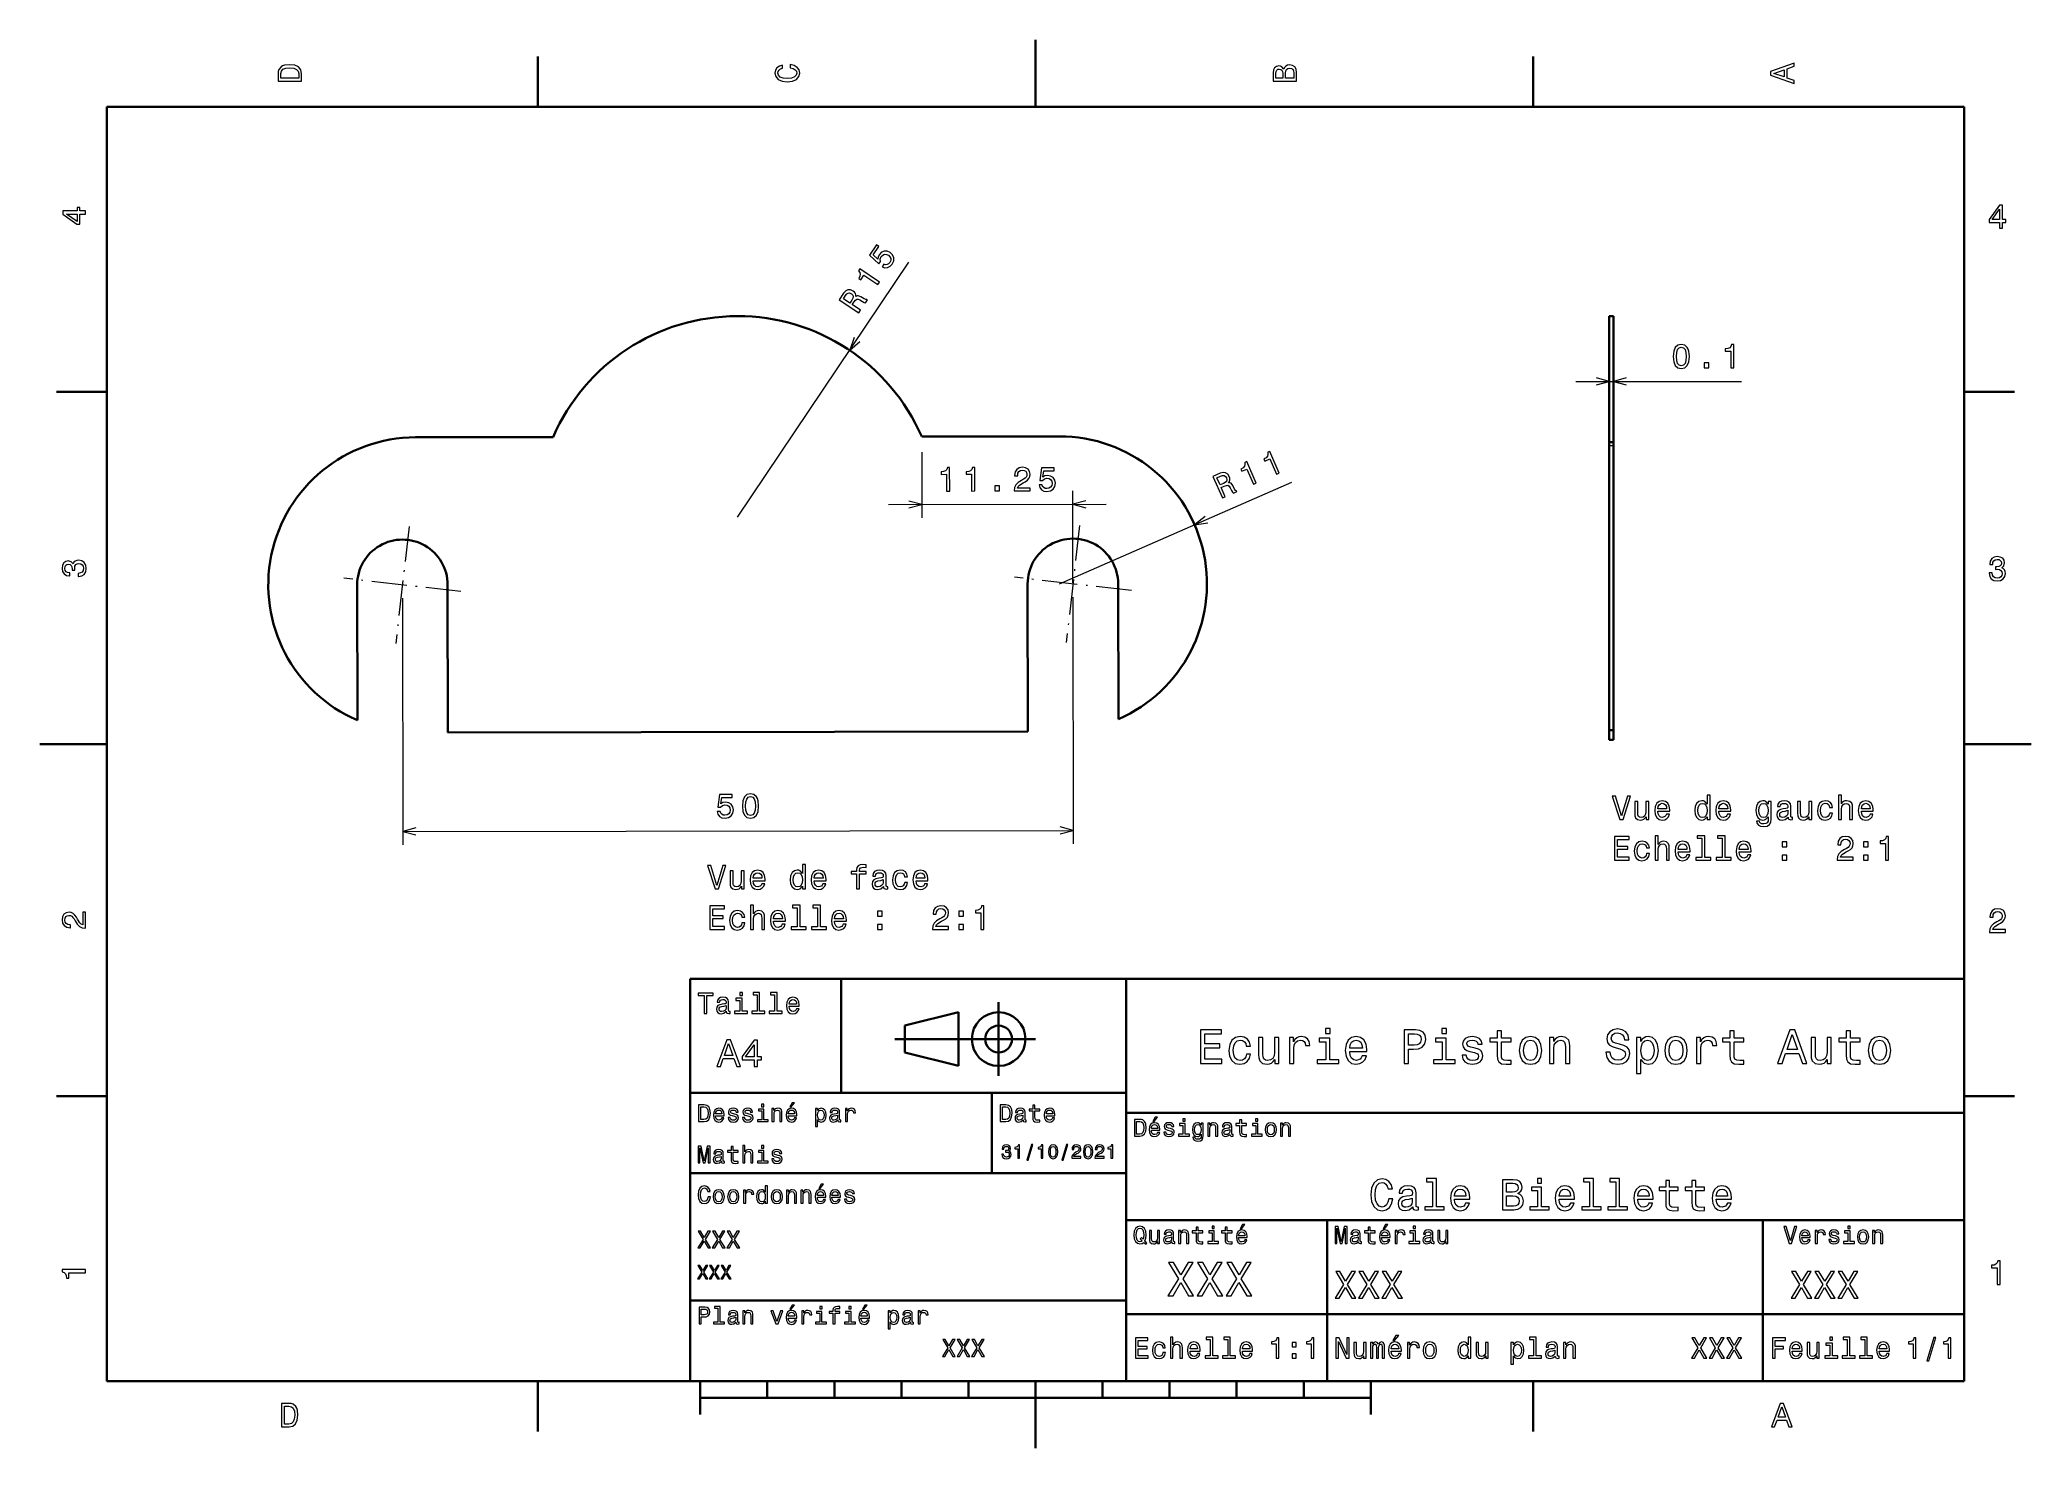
# Model space of a CAD drawing. Extents: x 0 to 297, y 0 to 210.
import ezdxf

# ---------------------------------------------------------------- set-up
doc = ezdxf.new("R2010")
doc.units = 0
doc.linetypes.add('DASHDOT', pattern=[18.5, 12, -3, 0.5, -3])

msp = doc.modelspace()

# ---------------------------------------------------------------- linework, layer by layer
at = {"color": 7, "lineweight": 35, "ltscale": 0.25}
for p, q in [((148.5, 200), (148.5, 210)), ((10, 105), (0, 105)), ((287, 105), (297, 105)), ((192, 10), (192, 20)), ((148.5, 10), (148.5, 0))]:
    msp.add_line(p, q, dxfattribs=at)
at = {"color": 7, "lineweight": 35, "ltscale": 0.1875}
for p, q in [((74.300003, 200), (74.300003, 207.5)), ((222.699997, 200), (222.699997, 207.5)), ((10, 157.5), (2.5, 157.5)), ((287, 157.5), (294.5, 157.5)), ((10, 52.5), (2.5, 52.5)), ((287, 52.5), (294.5, 52.5)), ((74.300003, 10), (74.300003, 2.5)), ((222.699997, 10), (222.699997, 2.5))]:
    msp.add_line(p, q, dxfattribs=at)
at = {"color": 7, "lineweight": 35}
for p, q in [((287, 200), (10, 200)), ((10, 200), (10, 10)), ((287, 10), (287, 200)), ((76.548111, 150.761368), (56.043591, 150.731628)), ((152.043488, 150.870834), (131.538971, 150.84111)), ((234.079803, 112.325096), (234.079803, 149.449554)), ((234.681793, 112.325096), (234.681793, 149.449554)), ((47.354774, 108.533897), (47.3255, 128.718964)), ((60.825489, 128.738541), (60.857391, 106.738556)), ((147.3573, 106.863998), (147.325394, 128.863968)), ((160.825378, 128.883545), (160.85466, 108.698494)), ((147.3573, 106.863998), (60.857391, 106.738556)), ((97, 10), (97, 70)), ((97, 70), (287, 70)), ((162, 10), (162, 70)), ((287, 70), (287, 10)), ((127.5, 61), (148.5, 61)), ((97, 53), (162, 53)), ((162, 50), (287, 50)), ((97, 41), (162, 41)), ((162, 34), (287, 34)), ((257, 10), (257, 34)), ((97, 22), (162, 22)), ((162, 20), (287, 20)), ((10, 10), (287, 10)), ((97, 10), (287, 10)), ((98.5, 7.5), (198.5, 7.5))]:
    msp.add_line(p, q, dxfattribs=at)
at = {"color": 7, "lineweight": 13}
for p, q in [((104.060944, 138.801239), (129.601486, 176.828339)), ((152.075394, 128.870865), (186.710312, 144.032425)), ((54.078396, 126.728752), (54.131706, 89.964989)), ((154.078293, 126.873764), (154.131607, 90.110008)), ((54.128807, 91.964996), (154.128708, 92.110008))]:
    msp.add_line(p, q, dxfattribs=at)
at = {"color": 7, "lineweight": 35, "ltscale": 0.469105}
for p, q in [((234.079803, 150.016022), (234.079803, 168.780212)), ((234.681793, 150.016022), (234.681793, 168.780212))]:
    msp.add_line(p, q, dxfattribs=at)
at = {"color": 7, "lineweight": 35, "ltscale": 0.01505}
for p, q in [((234.079803, 168.780212), (234.681793, 168.780212)), ((234.681793, 150.016022), (234.079803, 150.016022)), ((234.681793, 107.038849), (234.079803, 107.038849)), ((234.681793, 105.59758), (234.079803, 105.59758))]:
    msp.add_line(p, q, dxfattribs=at)
at = {"color": 34, "lineweight": 13}
msp.add_line((229.079803, 159.069092), (253.809952, 159.069092), dxfattribs=at)
at = {"color": 230, "lineweight": 13, "ltscale": 0.245212}
msp.add_line((131.542328, 148.522858), (131.556549, 138.714371), dxfattribs=at)
at = {"color": 7, "lineweight": 35, "ltscale": 0.014162}
for p, q in [((234.079803, 150.016022), (234.079803, 149.449554)), ((234.681793, 150.016022), (234.681793, 149.449554))]:
    msp.add_line(p, q, dxfattribs=at)
at = {"color": 7, "lineweight": 13, "ltscale": 0.01505}
msp.add_line((234.681793, 149.449554), (234.079803, 149.449554), dxfattribs=at)
at = {"color": 230, "lineweight": 13, "ltscale": 0.342805}
msp.add_line((154.075165, 129.03479), (154.055283, 142.746994), dxfattribs=at)
at = {"color": 230, "lineweight": 13}
msp.add_line((126.55365, 140.707123), (159.058167, 140.754257), dxfattribs=at)
at = {"color": 7, "linetype": 'DASHDOT', "lineweight": 13, "ltscale": 0.43875}
for p, q in [((55.068851, 137.447342), (53.082134, 120.010155)), ((155.068741, 137.592361), (153.082031, 120.155167)), ((62.794086, 127.73539), (45.356899, 129.722107)), ((162.793976, 127.880402), (145.356796, 129.867126))]:
    msp.add_line(p, q, dxfattribs=at)
at = {"color": 7, "lineweight": 35, "ltscale": 0.164088}
msp.add_line((234.681793, 127.58918), (234.681793, 134.152695), dxfattribs=at)
at = {"color": 7, "lineweight": 35, "ltscale": 0.132156}
for p, q in [((234.079803, 107.038849), (234.079803, 112.325096)), ((234.681793, 107.038849), (234.681793, 112.325096))]:
    msp.add_line(p, q, dxfattribs=at)
at = {"color": 7, "lineweight": 35, "ltscale": 0.036031}
for p, q in [((234.079803, 107.038834), (234.079803, 105.59758)), ((234.681793, 107.038834), (234.681793, 105.59758))]:
    msp.add_line(p, q, dxfattribs=at)
at = {"color": 7, "lineweight": 35, "ltscale": 0.425}
msp.add_line((119.5, 53), (119.5, 70), dxfattribs=at)
at = {"color": 7, "lineweight": 35, "ltscale": 0.275}
msp.add_line((143, 55.5), (143, 66.5), dxfattribs=at)
at = {"color": 7, "lineweight": 35, "ltscale": 0.206155}
for p, q in [((129, 63), (137, 65)), ((137, 57), (129, 59))]:
    msp.add_line(p, q, dxfattribs=at)
at = {"color": 7, "lineweight": 35, "ltscale": 0.1}
msp.add_line((129, 59), (129, 63), dxfattribs=at)
at = {"color": 7, "lineweight": 35, "ltscale": 0.2}
msp.add_line((137, 65), (137, 57), dxfattribs=at)
at = {"color": 7, "lineweight": 35, "ltscale": 0.3}
msp.add_line((142, 41), (142, 53), dxfattribs=at)
at = {"color": 7, "lineweight": 35, "ltscale": 0.35}
msp.add_line((192, 20), (192, 34), dxfattribs=at)
at = {"color": 7, "lineweight": 35, "ltscale": 0.125}
for p, q in [((98.5, 10), (98.5, 5)), ((198.5, 10), (198.5, 5))]:
    msp.add_line(p, q, dxfattribs=at)
at = {"color": 7, "lineweight": 35, "ltscale": 0.0625}
for p, q in [((108.5, 10), (108.5, 7.5)), ((118.5, 10), (118.5, 7.5)), ((128.5, 10), (128.5, 7.5)), ((138.5, 10), (138.5, 7.5)), ((158.5, 10), (158.5, 7.5)), ((168.5, 10), (168.5, 7.5)), ((178.5, 10), (178.5, 7.5)), ((188.5, 10), (188.5, 7.5))]:
    msp.add_line(p, q, dxfattribs=at)
at = {"color": 7, "lineweight": 13}
for points in [[(35.533215, 204.994965), (35.533215, 203.829971), (39.033215, 203.829971), (39.033215, 204.994965), (38.922264, 205.544678), (38.584366, 205.953171), (38.034657, 206.205338), (37.283215, 206.296112), (36.516644, 206.215424), (36.21405, 206.114563), (35.971977, 205.973343), (35.644165, 205.56485), (35.563473, 205.297562)], [(35.951801, 204.959656), (36.027451, 205.342941), (36.259438, 205.605194), (36.672985, 205.761536), (37.283215, 205.811966), (37.873272, 205.756485), (38.286816, 205.600143), (38.533936, 205.332855), (38.614628, 204.959656), (38.614628, 204.298996), (35.951801, 204.298996)], [(111.93206, 205.817017), (112.35569, 205.716141), (112.658287, 205.549713), (112.844887, 205.317734), (112.905403, 205.045395), (112.814629, 204.71759), (112.54229, 204.460388), (112.098488, 204.28891), (111.483215, 204.233429), (110.872986, 204.28891), (110.424141, 204.455338), (110.151802, 204.71254), (110.055984, 205.045395), (110.106415, 205.287476), (110.247627, 205.494247), (110.474571, 205.655624), (110.787247, 205.766571), (110.787247, 206.245682), (110.308144, 206.094391), (109.94503, 205.832138), (109.718086, 205.474075), (109.637398, 205.045395), (109.763474, 204.510818), (110.116501, 204.10231), (110.696472, 203.840057), (111.483215, 203.749283), (112.269958, 203.840057), (112.84993, 204.10231), (113.208, 204.510818), (113.329041, 205.045395), (113.233215, 205.51442), (112.965927, 205.892654), (112.527161, 206.159943), (111.93206, 206.301163)], [(185.542007, 205.630417), (185.249496, 205.983429), (185.052811, 206.074219), (184.81073, 206.104477), (184.432495, 206.03891), (184.160156, 205.842224), (183.993729, 205.524506), (183.933212, 205.080704), (183.933212, 203.835022), (187.433212, 203.835022), (187.433212, 205.151306), (187.36261, 205.620331), (187.155838, 205.968307), (186.828018, 206.185165), (186.384216, 206.260818), (186.08667, 206.215424), (185.839554, 206.094391), (185.65799, 205.897705)], [(185.385666, 204.984879), (185.385666, 204.298996), (184.351807, 204.298996), (184.351807, 205.025223), (184.382065, 205.297562), (184.472839, 205.489197), (184.629181, 205.605194), (184.86116, 205.645538), (185.093155, 205.600143), (185.254532, 205.479111), (185.355408, 205.272339)], [(187.014618, 205.095825), (187.014618, 204.298996), (185.809296, 204.298996), (185.809296, 205.050446), (185.844589, 205.368164), (185.9505, 205.595108), (186.132065, 205.731277), (186.394302, 205.776657), (186.671692, 205.731277), (186.863327, 205.605194), (186.979324, 205.393372)], [(261.633209, 203.466858), (261.633209, 203.930847), (260.604401, 204.298996), (260.604401, 205.695969), (261.633209, 206.064133), (261.633209, 206.538193), (258.128174, 205.257217), (258.128174, 204.742798)], [(260.17572, 204.460388), (258.632477, 205), (260.17572, 205.539627)], [(6.833213, 184.02739), (6.833213, 184.481277), (5.965778, 184.481277), (5.965778, 184.98056), (5.56232, 184.98056), (5.56232, 184.481277), (3.408862, 184.481277), (3.408862, 184.022339), (5.521974, 182.489197), (5.965778, 182.489197), (5.965778, 184.02739)], [(292.277374, 181.916794), (292.731262, 181.916794), (292.731262, 182.784225), (293.23056, 182.784225), (293.23056, 183.187683), (292.731262, 183.187683), (292.731262, 185.341141), (292.272339, 185.341141), (290.739197, 183.228027), (290.739197, 182.784225), (292.277374, 182.784225)], [(291.162842, 183.187683), (292.277374, 184.756134), (292.277374, 183.187683)], [(5.56232, 182.912827), (3.993876, 184.02739), (5.56232, 184.02739)], [(125.639717, 176.153961), (126.044876, 176.015503), (126.4506, 176.04068), (126.820511, 176.229645), (127.142006, 176.572632), (127.350647, 177.046082), (127.367645, 177.514603), (127.181686, 177.943268), (126.816452, 178.304001), (126.379295, 178.494324), (125.938705, 178.498642), (125.531044, 178.316803), (125.187126, 177.958511), (125.026474, 177.610764), (125.001541, 177.275162), (124.297379, 177.918198), (125.152191, 179.190918), (124.808891, 179.421494), (123.765686, 177.868271), (125.151695, 176.603241), (125.376648, 176.938171), (125.342964, 177.313141), (125.479874, 177.670761), (125.705887, 177.907776), (125.977638, 178.022934), (126.269951, 178.014938), (126.564629, 177.883835), (126.797462, 177.660629), (126.912613, 177.388885), (126.904617, 177.096573), (126.773521, 176.80188), (126.595192, 176.599686), (126.383606, 176.492706), (126.148537, 176.468338), (125.901215, 176.54332)], [(124.961174, 173.506516), (125.217049, 173.887482), (122.290627, 175.852997), (122.099426, 175.568298), (122.304192, 175.321426), (122.374611, 175.05542), (122.320435, 174.757675), (122.140228, 174.416992), (122.437477, 174.217346), (122.892998, 174.895584)], [(122.13443, 169.297791), (122.395935, 169.687149), (121.169266, 170.511032), (121.436394, 170.908752), (121.645782, 171.193375), (121.828117, 171.338226), (122.03376, 171.345901), (122.308891, 171.221878), (122.699738, 170.989746), (122.963623, 170.848953), (123.14389, 170.800781), (123.43914, 171.240372), (123.359596, 171.293793), (123.177696, 171.276245), (122.9375, 171.388962), (122.448921, 171.674591), (122.053627, 171.836807), (121.880104, 171.813614), (121.699333, 171.716324), (121.707146, 171.954086), (121.639343, 172.169724), (121.505753, 172.368805), (121.300735, 172.542953), (120.909691, 172.720551), (120.533463, 172.730225), (120.188789, 172.56076), (119.881294, 172.220535), (119.228935, 171.249237)], [(120.164047, 171.872665), (120.360687, 172.111176), (120.56115, 172.237778), (120.7836, 172.252396), (121.039169, 172.135422), (121.253868, 171.930466), (121.324478, 171.719009), (121.270493, 171.475815), (121.114273, 171.197998), (120.8134, 170.750046), (119.846306, 171.399582)], [(184.434509, 145.219421), (184.854919, 145.403458), (183.441254, 148.632813), (183.127106, 148.495285), (183.167313, 148.177063), (183.083908, 147.914841), (182.878357, 147.692734), (182.543411, 147.50206), (182.687012, 147.174042), (183.43544, 147.501678)], [(181.012039, 143.721222), (181.432449, 143.905258), (180.018799, 147.134613), (179.704636, 146.997086), (179.744843, 146.678864), (179.661453, 146.416641), (179.455887, 146.194534), (179.120941, 146.00386), (179.264542, 145.675858), (180.01297, 146.003479)], [(176.367661, 141.688126), (176.797318, 141.876205), (176.204758, 143.229858), (176.643661, 143.421982), (176.973114, 143.549698), (177.204712, 143.574005), (177.382324, 143.470078), (177.547852, 143.217728), (177.75296, 142.812042), (177.900009, 142.55159), (178.02623, 142.414169), (178.511337, 142.626526), (178.4729, 142.714294), (178.310013, 142.79715), (178.167892, 143.02121), (177.909042, 143.524475), (177.662643, 143.87355), (177.503799, 143.947159), (177.299057, 143.962128), (177.433304, 144.158524), (177.491867, 144.376846), (177.486038, 144.616531), (177.40657, 144.87352), (177.172012, 145.233292), (176.859802, 145.443451), (176.478043, 145.485535), (176.03595, 145.363571), (174.964127, 144.894379)], [(176.087738, 144.918289), (176.381683, 145.013947), (176.618774, 145.013123), (176.814301, 144.906036), (176.967102, 144.670135), (177.038208, 144.381958), (176.984253, 144.165649), (176.808136, 143.989456), (176.527191, 143.838943), (176.032852, 143.622559), (175.565674, 144.689758)], [(5.73379, 129.979111), (5.769093, 129.979111), (6.253242, 130.059799), (6.616354, 130.296829), (6.848343, 130.670029), (6.934078, 131.164276), (6.848343, 131.688766), (6.626441, 132.082138), (6.273415, 132.334305), (5.819525, 132.425079), (5.521974, 132.384735), (5.279899, 132.273788), (5.0933, 132.092224), (4.957133, 131.850143), (4.684798, 132.177963), (4.251081, 132.293961), (3.857709, 132.218307), (3.560158, 132.00145), (3.373559, 131.648422), (3.307997, 131.164276), (3.388689, 130.710388), (3.610591, 130.362396), (3.963617, 130.135452), (4.432637, 130.059799), (4.46794, 130.059799), (4.46794, 130.508652), (4.145173, 130.548996), (3.913184, 130.680115), (3.771974, 130.891937), (3.721542, 131.189484), (3.761888, 131.451736), (3.867795, 131.643372), (4.039265, 131.759369), (4.271254, 131.804764), (4.518372, 131.759369), (4.684798, 131.638336), (4.785663, 131.426514), (4.815922, 131.139053), (4.810879, 130.942368), (5.209294, 130.942368), (5.199208, 131.189484), (5.244596, 131.507217), (5.365634, 131.744247), (5.56232, 131.885452), (5.819525, 131.935883), (6.112032, 131.880417), (6.328891, 131.734161), (6.465058, 131.502167), (6.510447, 131.194534), (6.460014, 130.876801), (6.308718, 130.644821), (6.066643, 130.498566), (5.73379, 130.443085)], [(290.729126, 130.51622), (290.729126, 130.480911), (290.809814, 129.996765), (291.046844, 129.633652), (291.420044, 129.401657), (291.914276, 129.315933), (292.438782, 129.401657), (292.832153, 129.623566), (293.08429, 129.976593), (293.175079, 130.430481), (293.134735, 130.728027), (293.023773, 130.970108), (292.842224, 131.156708), (292.600159, 131.292877), (292.927948, 131.565216), (293.043945, 131.998932), (292.968292, 132.392303), (292.751434, 132.68985), (292.398407, 132.87645), (291.914276, 132.942017), (291.460388, 132.861313), (291.112396, 132.63942), (290.885468, 132.286392), (290.809814, 131.817368), (290.809814, 131.782074), (291.258636, 131.782074), (291.299011, 132.104828), (291.430115, 132.336823), (291.641937, 132.478027), (291.939484, 132.528473), (292.201721, 132.488113), (292.393372, 132.382217), (292.509369, 132.210739), (292.554749, 131.97876), (292.509369, 131.731628), (292.388336, 131.565216), (292.176514, 131.46434), (291.889069, 131.434082), (291.692383, 131.439133), (291.692383, 131.04071), (291.939484, 131.050797), (292.257202, 131.005417), (292.494232, 130.884369), (292.635468, 130.687683), (292.685883, 130.430481), (292.630402, 130.13797), (292.484161, 129.921112), (292.252167, 129.784943), (291.944519, 129.739563), (291.626801, 129.789993), (291.394806, 129.941284), (291.248566, 130.183365), (291.193085, 130.51622)], [(101.005798, 94.945801), (101.117355, 94.532417), (101.364944, 94.210007), (101.728348, 94.008804), (102.192429, 93.93383), (102.70166, 94.025345), (103.099716, 94.273041), (103.351311, 94.666779), (103.446404, 95.171242), (103.359985, 95.640137), (103.117378, 96.007942), (102.738792, 96.244423), (102.249474, 96.329445), (101.871323, 96.268379), (101.579056, 96.101532), (101.718903, 97.044815), (103.252037, 97.047043), (103.251434, 97.460587), (101.380402, 97.45787), (101.105721, 95.601563), (101.509171, 95.60215), (101.801338, 95.839607), (102.174416, 95.92588), (102.497261, 95.870872), (102.744614, 95.709846), (102.901306, 95.462959), (102.957245, 95.145309), (102.902229, 94.827507), (102.741203, 94.580162), (102.494316, 94.423462), (102.176674, 94.367523), (101.909332, 94.402443), (101.702393, 94.518135), (101.550827, 94.699471), (101.474823, 94.94648)], [(104.77597, 95.7481), (104.852768, 94.956421), (105.090614, 94.391922), (105.46936, 94.049538), (105.994011, 93.939339), (106.513306, 94.051048), (106.891052, 94.394531), (107.122215, 94.959717), (107.201759, 95.751617), (107.119926, 96.538239), (107.023659, 96.850784), (106.887115, 97.107788), (106.508377, 97.45018), (105.988754, 97.565422), (105.464432, 97.448669), (105.086693, 97.100136), (104.850479, 96.53495)], [(105.260124, 95.748802), (105.299583, 96.359093), (105.425026, 96.798035), (105.651596, 97.055565), (105.989365, 97.146835), (106.32235, 97.056541), (106.549667, 96.79966), (106.676376, 96.361084), (106.717613, 95.750916), (106.678162, 95.135582), (106.552719, 94.69664), (106.326141, 94.43911), (105.993416, 94.35289), (105.655396, 94.438133), (105.428078, 94.695007), (105.301361, 95.133583)], [(236.776337, 97.245995), (235.898804, 94.26545), (234.996078, 97.245995), (234.516968, 97.245995), (235.646652, 93.740952), (236.15097, 93.740952), (237.255432, 97.245995)], [(239.978775, 96.449165), (239.534973, 96.449165), (239.534973, 94.885765), (239.484543, 94.522652), (239.338287, 94.260406), (239.111343, 94.099022), (238.813797, 94.048592), (238.576767, 94.088936), (238.425461, 94.209969), (238.339737, 94.41674), (238.319565, 94.709251), (238.319565, 96.449165), (237.875763, 96.449165), (237.875763, 94.668907), (237.890884, 94.310837), (237.98671, 94.013283), (238.279221, 93.740952), (238.74823, 93.645134), (239.000397, 93.680435), (239.217255, 93.77121), (239.403854, 93.927551), (239.555145, 94.154495), (239.555145, 93.740952), (239.978775, 93.740952)], [(241.315231, 94.966454), (243.090454, 94.966454), (243.09549, 95.173225), (243.014801, 95.753197), (242.792908, 96.18692), (242.43988, 96.449165), (241.970856, 96.544983), (241.511917, 96.444122), (241.15889, 96.161697), (240.931946, 95.702766), (240.851257, 95.09758), (240.92691, 94.477264), (241.153854, 94.023369), (241.501831, 93.740952), (241.955719, 93.645134), (242.349091, 93.710693), (242.67186, 93.882164), (242.90889, 94.154495), (243.045059, 94.517609), (242.606308, 94.517609), (242.515518, 94.31588), (242.384399, 94.164581), (242.0112, 94.043549), (241.72374, 94.099022), (241.506882, 94.275536), (241.365662, 94.562996), (241.315231, 94.951324)], [(241.315231, 95.339653), (241.370712, 95.687637), (241.506882, 95.944839), (241.713654, 96.101181), (241.985992, 96.156654), (242.253281, 96.101181), (242.460052, 95.944839), (242.586136, 95.687637), (242.631516, 95.339653)], [(248.663223, 94.159538), (248.663223, 93.740952), (249.107025, 93.740952), (249.107025, 97.361992), (248.668259, 97.361992), (248.668259, 96.035622), (248.330368, 96.418907), (248.123596, 96.509682), (247.886566, 96.544983), (247.457886, 96.444122), (247.125031, 96.161697), (246.908173, 95.707809), (246.832535, 95.09758), (246.908173, 94.48735), (247.125031, 94.028412), (247.457886, 93.740952), (247.886566, 93.645134), (248.123596, 93.680435), (248.335403, 93.77121)], [(247.962204, 96.146568), (248.254715, 96.075966), (248.476624, 95.87928), (248.607742, 95.551468), (248.658173, 95.09758), (248.607742, 94.638649), (248.476624, 94.310837), (248.254715, 94.109108), (247.962204, 94.043549), (247.68483, 94.109108), (247.473022, 94.310837), (247.331802, 94.643692), (247.286423, 95.09758), (247.331802, 95.546425), (247.473022, 95.874237), (247.68483, 96.075966)], [(250.423309, 94.966454), (252.198517, 94.966454), (252.203568, 95.173225), (252.122879, 95.753197), (251.90097, 96.18692), (251.547943, 96.449165), (251.078918, 96.544983), (250.619995, 96.444122), (250.266968, 96.161697), (250.040024, 95.702766), (249.959335, 95.09758), (250.034973, 94.477264), (250.261917, 94.023369), (250.609909, 93.740952), (251.063797, 93.645134), (251.457169, 93.710693), (251.779938, 93.882164), (252.016968, 94.154495), (252.153137, 94.517609), (251.714371, 94.517609), (251.623596, 94.31588), (251.492462, 94.164581), (251.119278, 94.043549), (250.831802, 94.099022), (250.614944, 94.275536), (250.47374, 94.562996), (250.423309, 94.951324)], [(250.423309, 95.339653), (250.478775, 95.687637), (250.614944, 95.944839), (250.821716, 96.101181), (251.094055, 96.156654), (251.361343, 96.101181), (251.568115, 95.944839), (251.694199, 95.687637), (251.739594, 95.339653)], [(258.215088, 93.861992), (258.215088, 96.449165), (257.791473, 96.449165), (257.791473, 96.010406), (257.443481, 96.408821), (257.231659, 96.509682), (256.994629, 96.544983), (256.565948, 96.444122), (256.233093, 96.161697), (256.016235, 95.707809), (255.940598, 95.09758), (256.016235, 94.482307), (256.233093, 94.028412), (256.565948, 93.740952), (256.994629, 93.645134), (257.236694, 93.680435), (257.438446, 93.77121), (257.791473, 94.154495), (257.791473, 93.77121), (257.751129, 93.46862), (257.640167, 93.251755), (257.428345, 93.125679), (257.110626, 93.080292), (256.833252, 93.11055), (256.636566, 93.186195), (256.520569, 93.317322), (256.48526, 93.493835), (256.05658, 93.493835), (256.05658, 93.473663), (256.122162, 93.150894), (256.323883, 92.908821), (256.646637, 92.75248), (257.085419, 92.697006), (257.609894, 92.772652), (257.957886, 92.984467), (258.154572, 93.352623)], [(256.399536, 95.09758), (256.444916, 95.546425), (256.581085, 95.87928), (256.792908, 96.075966), (257.075317, 96.146568), (257.372864, 96.075966), (257.594788, 95.87928), (257.730957, 95.546425), (257.781372, 95.09758), (257.730957, 94.638649), (257.594788, 94.310837), (257.372864, 94.109108), (257.075317, 94.043549), (256.792908, 94.109108), (256.581085, 94.310837), (256.444916, 94.643692)], [(260.751831, 94.093979), (260.751831, 94.07885), (260.777039, 93.907379), (260.852692, 93.786339), (261.17041, 93.690521), (261.417542, 93.730865), (261.417542, 94.073807), (261.311646, 94.058678), (261.17041, 94.124237), (261.145203, 94.325966), (261.145203, 95.727982), (261.084686, 96.086052), (260.908173, 96.338211), (260.600525, 96.48951), (260.166809, 96.544983), (259.743195, 96.484467), (259.430511, 96.312996), (259.233826, 96.045708), (259.168274, 95.69268), (259.168274, 95.662422), (259.566681, 95.662422), (259.60199, 95.874237), (259.712921, 96.025536), (259.894501, 96.11631), (260.151703, 96.151611), (260.398804, 96.126396), (260.575317, 96.050751), (260.681244, 95.919624), (260.716522, 95.738068), (260.69635, 95.526253), (260.615662, 95.420349), (260.41394, 95.369911), (260.035706, 95.329567), (259.60199, 95.238792), (259.294342, 95.077408), (259.112793, 94.825249), (259.057312, 94.452049), (259.107758, 94.119194), (259.264099, 93.872078), (259.516235, 93.715736), (259.864227, 93.660263), (260.333252, 93.766167)], [(260.701416, 94.689079), (260.6409, 94.426834), (260.479492, 94.225098), (260.237427, 94.093979), (259.93988, 94.048592), (259.74823, 94.073807), (259.612061, 94.154495), (259.526337, 94.295708), (259.501129, 94.492393), (259.521301, 94.668907), (259.60199, 94.794983), (259.924744, 94.936195), (260.333252, 94.996712), (260.701416, 95.117752)], [(264.266968, 96.449165), (263.823151, 96.449165), (263.823151, 94.885765), (263.772736, 94.522652), (263.626465, 94.260406), (263.399536, 94.099022), (263.10199, 94.048592), (262.86496, 94.088936), (262.713654, 94.209969), (262.62793, 94.41674), (262.607758, 94.709251), (262.607758, 96.449165), (262.16394, 96.449165), (262.16394, 94.668907), (262.179077, 94.310837), (262.274902, 94.013283), (262.567383, 93.740952), (263.036407, 93.645134), (263.288574, 93.680435), (263.505432, 93.77121), (263.692047, 93.927551), (263.843323, 94.154495), (263.843323, 93.740952), (264.266968, 93.740952)], [(266.93988, 95.551468), (267.378632, 95.551468), (267.287842, 95.954926), (267.070984, 96.272652), (266.733093, 96.469337), (266.294342, 96.544983), (265.810181, 96.444122), (265.442047, 96.161697), (265.210052, 95.702766), (265.129364, 95.087494), (265.205017, 94.477264), (265.431946, 94.023369), (265.790009, 93.740952), (266.279205, 93.645134), (266.712921, 93.720779), (267.050842, 93.932594), (267.282806, 94.26545), (267.383667, 94.709251), (266.960052, 94.709251), (266.884399, 94.426834), (266.743195, 94.215012), (266.541473, 94.083893), (266.294342, 94.043549), (265.986694, 94.109108), (265.764801, 94.310837), (265.628632, 94.638649), (265.583252, 95.102623), (265.628632, 95.556511), (265.769836, 95.884323), (265.996796, 96.086052), (266.294342, 96.156654), (266.55658, 96.111267), (266.753265, 95.995277), (266.884399, 95.803635)], [(268.251099, 93.740952), (268.694916, 93.740952), (268.694916, 95.304352), (268.740295, 95.662422), (268.886566, 95.924667), (269.113495, 96.086052), (269.416107, 96.146568), (269.658173, 96.096138), (269.809479, 95.959969), (269.885132, 95.733025), (269.910339, 95.430435), (269.910339, 93.740952), (270.354126, 93.740952), (270.354126, 95.52121), (270.333954, 95.87928), (270.243195, 96.176834), (269.945648, 96.449165), (269.481659, 96.544983), (269.229492, 96.509682), (269.012634, 96.413864), (268.831085, 96.262566), (268.694916, 96.055794), (268.694916, 97.361992), (268.251099, 97.361992)], [(271.675476, 94.966454), (273.450684, 94.966454), (273.455719, 95.173225), (273.375031, 95.753197), (273.153137, 96.18692), (272.80011, 96.449165), (272.331085, 96.544983), (271.872162, 96.444122), (271.519135, 96.161697), (271.292175, 95.702766), (271.211487, 95.09758), (271.28714, 94.477264), (271.514069, 94.023369), (271.862061, 93.740952), (272.315948, 93.645134), (272.70932, 93.710693), (273.032104, 93.882164), (273.269135, 94.154495), (273.405304, 94.517609), (272.966522, 94.517609), (272.875763, 94.31588), (272.744629, 94.164581), (272.371429, 94.043549), (272.083954, 94.099022), (271.867096, 94.275536), (271.725891, 94.562996), (271.675476, 94.951324)], [(271.675476, 95.339653), (271.730927, 95.687637), (271.867096, 95.944839), (272.073883, 96.101181), (272.346222, 96.156654), (272.613495, 96.101181), (272.820282, 95.944839), (272.94635, 95.687637), (272.99176, 95.339653)], [(234.839737, 87.694122), (237.058746, 87.694122), (237.058746, 88.117752), (235.303711, 88.117752), (235.303711, 89.30291), (236.867111, 89.30291), (236.867111, 89.721497), (235.303711, 89.721497), (235.303711, 90.770493), (237.018402, 90.770493), (237.018402, 91.194122), (234.839737, 91.194122)], [(239.615662, 89.504639), (240.054428, 89.504639), (239.963654, 89.908096), (239.746796, 90.225822), (239.40889, 90.422508), (238.970139, 90.498154), (238.485992, 90.397293), (238.117828, 90.114868), (237.885849, 89.655937), (237.805145, 89.040665), (237.880798, 88.430435), (238.107742, 87.97654), (238.46582, 87.694122), (238.955002, 87.598305), (239.388718, 87.67395), (239.726624, 87.885765), (239.958603, 88.21862), (240.059479, 88.662422), (239.635849, 88.662422), (239.560196, 88.380005), (239.418976, 88.168182), (239.217255, 88.037064), (238.970139, 87.996719), (238.662506, 88.062279), (238.440598, 88.264008), (238.304428, 88.59182), (238.259033, 89.055794), (238.304428, 89.509682), (238.445633, 89.837494), (238.672592, 90.039223), (238.970139, 90.109825), (239.232376, 90.064438), (239.429077, 89.948448), (239.560196, 89.756805)], [(240.92691, 87.694122), (241.370712, 87.694122), (241.370712, 89.257523), (241.416107, 89.615593), (241.562347, 89.877838), (241.789307, 90.039223), (242.091888, 90.099739), (242.333969, 90.049309), (242.48526, 89.913139), (242.560913, 89.686195), (242.586136, 89.383606), (242.586136, 87.694122), (243.029938, 87.694122), (243.029938, 89.47438), (243.009766, 89.832451), (242.918976, 90.130005), (242.621429, 90.402336), (242.157455, 90.498154), (241.905289, 90.462852), (241.688431, 90.367035), (241.506882, 90.215736), (241.370712, 90.008965), (241.370712, 91.315163), (240.92691, 91.315163)], [(244.351257, 88.919624), (246.12648, 88.919624), (246.131516, 89.126396), (246.050827, 89.706367), (245.828918, 90.140091), (245.475906, 90.402336), (245.006882, 90.498154), (244.547943, 90.397293), (244.194916, 90.114868), (243.967972, 89.655937), (243.887283, 89.050751), (243.962936, 88.430435), (244.18988, 87.97654), (244.537857, 87.694122), (244.991745, 87.598305), (245.385117, 87.663864), (245.707886, 87.835335), (245.944916, 88.107666), (246.081085, 88.470779), (245.642334, 88.470779), (245.551544, 88.269051), (245.420425, 88.117752), (245.047226, 87.996719), (244.759766, 88.052193), (244.542908, 88.228706), (244.401688, 88.516167), (244.351257, 88.904495)], [(244.351257, 89.292824), (244.406738, 89.640808), (244.542908, 89.89801), (244.74968, 90.054352), (245.022003, 90.109825), (245.289307, 90.054352), (245.496078, 89.89801), (245.622147, 89.640808), (245.667542, 89.292824)], [(247.881516, 90.941963), (247.881516, 88.067322), (246.968689, 88.067322), (246.968689, 87.694122), (249.233109, 87.694122), (249.233109, 88.067322), (248.325317, 88.067322), (248.325317, 91.315163), (247.185547, 91.315163), (247.185547, 90.941963)], [(250.917542, 90.941963), (250.917542, 88.067322), (250.004715, 88.067322), (250.004715, 87.694122), (252.269135, 87.694122), (252.269135, 88.067322), (251.361343, 88.067322), (251.361343, 91.315163), (250.221573, 91.315163), (250.221573, 90.941963)], [(253.459335, 88.919624), (255.234543, 88.919624), (255.239594, 89.126396), (255.158905, 89.706367), (254.936996, 90.140091), (254.583969, 90.402336), (254.114944, 90.498154), (253.656021, 90.397293), (253.302994, 90.114868), (253.07605, 89.655937), (252.995346, 89.050751), (253.070999, 88.430435), (253.297943, 87.97654), (253.645935, 87.694122), (254.099823, 87.598305), (254.493195, 87.663864), (254.815964, 87.835335), (255.052994, 88.107666), (255.189148, 88.470779), (254.750397, 88.470779), (254.659622, 88.269051), (254.528488, 88.117752), (254.155289, 87.996719), (253.867828, 88.052193), (253.65097, 88.228706), (253.509766, 88.516167), (253.459335, 88.904495)], [(253.459335, 89.292824), (253.514801, 89.640808), (253.65097, 89.89801), (253.857742, 90.054352), (254.130081, 90.109825), (254.397369, 90.054352), (254.604141, 89.89801), (254.730225, 89.640808), (254.775604, 89.292824)], [(259.83902, 89.650894), (260.534973, 89.650894), (260.534973, 90.402336), (259.83902, 90.402336)], [(268.064514, 87.694122), (270.470123, 87.694122), (270.470123, 88.127838), (268.568848, 88.127838), (268.674744, 88.364868), (268.856293, 88.561554), (269.416107, 88.919624), (269.713654, 89.070923), (270.046509, 89.287781), (270.283539, 89.539948), (270.419708, 89.837494), (270.470123, 90.175392), (270.384399, 90.599022), (270.147369, 90.931877), (269.784241, 91.143692), (269.315247, 91.219337), (268.831085, 91.133606), (268.462921, 90.896568), (268.225891, 90.518333), (268.145203, 90.019051), (268.145203, 89.948448), (268.604126, 89.948448), (268.604126, 89.988792), (268.649536, 90.331734), (268.785706, 90.583893), (269.002563, 90.745277), (269.290009, 90.800751), (269.58252, 90.75032), (269.799377, 90.624237), (269.940582, 90.427551), (269.991028, 90.180435), (269.955719, 89.948448), (269.859894, 89.751762), (269.698517, 89.580292), (269.476624, 89.428993), (269.179077, 89.267609), (268.684814, 88.954926), (268.336853, 88.622078), (268.130066, 88.21862), (268.064514, 87.709251)], [(271.983093, 89.650894), (272.679077, 89.650894), (272.679077, 90.402336), (271.983093, 90.402336)], [(275.276337, 87.694122), (275.73526, 87.694122), (275.73526, 91.219337), (275.392334, 91.219337), (275.301544, 90.911705), (275.119995, 90.704926), (274.842621, 90.583893), (274.45932, 90.543549), (274.45932, 90.185478), (275.276337, 90.185478)], [(101.850777, 86.89872), (100.973259, 83.918175), (100.070518, 86.89872), (99.591415, 86.89872), (100.7211, 83.393677), (101.225418, 83.393677), (102.329887, 86.89872)], [(106.389687, 84.619179), (108.164902, 84.619179), (108.169945, 84.825951), (108.089249, 85.405922), (107.867348, 85.839645), (107.514328, 86.101891), (107.045303, 86.197708), (106.586372, 86.096848), (106.233345, 85.814423), (106.006401, 85.355492), (105.925705, 84.750305), (106.001358, 84.12999), (106.228302, 83.676094), (106.576286, 83.393677), (107.030174, 83.297859), (107.423546, 83.363419), (107.746315, 83.534889), (107.983345, 83.80722), (108.119514, 84.170334), (107.680748, 84.170334), (107.589973, 83.968605), (107.458847, 83.817307), (107.085648, 83.696274), (106.798187, 83.751747), (106.581329, 83.928261), (106.440117, 84.215721), (106.389687, 84.60405)], [(113.737671, 83.812263), (113.737671, 83.393677), (114.181473, 83.393677), (114.181473, 87.014717), (113.742706, 87.014717), (113.742706, 85.688347), (113.404816, 86.071632), (113.198044, 86.162407), (112.961014, 86.197708), (112.532333, 86.096848), (112.199486, 85.814423), (111.98262, 85.360535), (111.906975, 84.750305), (111.98262, 84.140076), (112.199486, 83.681137), (112.532333, 83.393677), (112.961014, 83.297859), (113.198044, 83.33316), (113.409859, 83.423935)], [(115.497757, 84.619179), (117.272972, 84.619179), (117.278015, 84.825951), (117.197319, 85.405922), (116.975418, 85.839645), (116.622391, 86.101891), (116.153374, 86.197708), (115.694443, 86.096848), (115.341415, 85.814423), (115.114471, 85.355492), (115.033775, 84.750305), (115.109428, 84.12999), (115.336372, 83.676094), (115.684357, 83.393677), (116.138245, 83.297859), (116.531616, 83.363419), (116.854385, 83.534889), (117.091415, 83.80722), (117.227585, 84.170334), (116.788818, 84.170334), (116.698044, 83.968605), (116.566917, 83.817307), (116.193718, 83.696274), (115.906258, 83.751747), (115.689392, 83.928261), (115.548187, 84.215721), (115.497757, 84.60405)], [(121.796745, 85.632874), (121.796745, 83.393677), (122.240555, 83.393677), (122.240555, 85.632874), (123.249191, 85.632874), (123.249191, 86.011108), (122.240555, 86.011108), (122.240555, 86.177536), (122.275848, 86.379265), (122.391846, 86.515434), (122.588531, 86.596123), (122.870956, 86.626389), (123.249191, 86.606216), (123.249191, 86.989502), (122.770088, 87.014717), (122.336372, 86.969322), (122.033775, 86.83316), (121.852219, 86.596123), (121.796745, 86.258232), (121.796745, 86.011108), (120.984787, 86.011108), (120.984787, 85.632874)], [(125.826286, 83.746704), (125.826286, 83.731575), (125.851501, 83.560104), (125.927147, 83.439064), (126.244873, 83.343246), (126.491989, 83.383591), (126.491989, 83.726532), (126.386078, 83.711403), (126.244873, 83.776962), (126.219658, 83.978691), (126.219658, 85.380707), (126.159134, 85.738777), (125.98262, 85.990936), (125.674988, 86.142235), (125.241272, 86.197708), (124.817642, 86.137192), (124.504959, 85.965721), (124.308273, 85.698433), (124.242706, 85.345406), (124.242706, 85.315147), (124.641129, 85.315147), (124.67643, 85.526962), (124.787376, 85.678261), (124.968933, 85.769035), (125.226143, 85.804337), (125.473259, 85.779121), (125.649773, 85.703476), (125.755676, 85.57235), (125.790985, 85.390793), (125.770813, 85.178978), (125.690117, 85.073074), (125.488388, 85.022636), (125.110146, 84.982292), (124.67643, 84.891518), (124.36879, 84.730133), (124.187233, 84.477974), (124.13176, 84.104774), (124.18219, 83.771919), (124.338531, 83.524803), (124.590691, 83.368462), (124.938675, 83.312988), (125.4077, 83.418892)], [(128.978302, 85.204193), (129.417053, 85.204193), (129.326279, 85.607651), (129.109421, 85.925377), (128.77153, 86.122063), (128.332764, 86.197708), (127.848618, 86.096848), (127.480461, 85.814423), (127.248474, 85.355492), (127.167786, 84.740219), (127.243431, 84.12999), (127.470375, 83.676094), (127.828445, 83.393677), (128.317642, 83.297859), (128.751358, 83.373505), (129.089249, 83.58532), (129.321243, 83.918175), (129.422104, 84.361977), (128.998474, 84.361977), (128.922821, 84.079559), (128.781616, 83.867737), (128.57988, 83.736618), (128.332764, 83.696274), (128.025131, 83.761833), (127.80323, 83.963562), (127.667061, 84.291374), (127.621674, 84.755348), (127.667061, 85.209236), (127.808273, 85.537048), (128.035217, 85.738777), (128.332764, 85.80938), (128.595016, 85.763992), (128.791702, 85.648003), (128.922821, 85.45636)], [(130.677872, 84.619179), (132.453079, 84.619179), (132.45813, 84.825951), (132.377441, 85.405922), (132.155533, 85.839645), (131.802505, 86.101891), (131.333481, 86.197708), (130.874557, 86.096848), (130.52153, 85.814423), (130.294586, 85.355492), (130.213898, 84.750305), (130.289536, 84.12999), (130.516479, 83.676094), (130.864471, 83.393677), (131.318359, 83.297859), (131.711731, 83.363419), (132.0345, 83.534889), (132.27153, 83.80722), (132.4077, 84.170334), (131.968933, 84.170334), (131.878159, 83.968605), (131.74704, 83.817307), (131.37384, 83.696274), (131.086365, 83.751747), (130.869507, 83.928261), (130.728302, 84.215721), (130.677872, 84.60405)], [(259.83902, 87.694122), (260.534973, 87.694122), (260.534973, 88.445564), (259.83902, 88.445564)], [(271.983093, 87.694122), (272.679077, 87.694122), (272.679077, 88.445564), (271.983093, 88.445564)], [(105.05323, 86.101891), (104.609421, 86.101891), (104.609421, 84.53849), (104.55899, 84.175377), (104.412735, 83.913132), (104.185791, 83.751747), (103.888245, 83.701317), (103.651215, 83.741661), (103.499916, 83.862694), (103.414177, 84.069466), (103.394005, 84.361977), (103.394005, 86.101891), (102.950203, 86.101891), (102.950203, 84.321632), (102.965332, 83.963562), (103.061157, 83.666008), (103.353661, 83.393677), (103.822678, 83.297859), (104.074844, 83.33316), (104.291702, 83.423935), (104.478302, 83.580276), (104.629601, 83.80722), (104.629601, 83.393677), (105.05323, 83.393677)], [(106.389687, 84.992378), (106.44516, 85.340363), (106.581329, 85.597565), (106.788101, 85.753906), (107.060432, 85.80938), (107.327728, 85.753906), (107.5345, 85.597565), (107.660576, 85.340363), (107.705963, 84.992378)], [(113.036659, 85.799294), (113.329163, 85.728691), (113.551071, 85.532005), (113.68219, 85.204193), (113.73262, 84.750305), (113.68219, 84.291374), (113.551071, 83.963562), (113.329163, 83.761833), (113.036659, 83.696274), (112.759277, 83.761833), (112.547462, 83.963562), (112.406258, 84.296417), (112.360863, 84.750305), (112.406258, 85.19915), (112.547462, 85.526962), (112.759277, 85.728691)], [(115.497757, 84.992378), (115.55323, 85.340363), (115.689392, 85.597565), (115.896164, 85.753906), (116.168503, 85.80938), (116.435791, 85.753906), (116.642563, 85.597565), (116.768646, 85.340363), (116.814034, 84.992378)], [(125.775848, 84.341805), (125.715332, 84.079559), (125.553947, 83.877823), (125.311874, 83.746704), (125.014328, 83.701317), (124.822678, 83.726532), (124.686516, 83.80722), (124.600784, 83.948433), (124.575562, 84.145119), (124.595734, 84.321632), (124.67643, 84.447708), (124.999191, 84.588921), (125.4077, 84.649437), (125.775848, 84.770477)], [(130.677872, 84.992378), (130.733337, 85.340363), (130.869507, 85.597565), (131.076279, 85.753906), (131.348618, 85.80938), (131.615906, 85.753906), (131.822678, 85.597565), (131.948761, 85.340363), (131.994141, 84.992378)], [(99.914177, 77.346848), (102.133202, 77.346848), (102.133202, 77.770477), (100.378159, 77.770477), (100.378159, 78.955635), (101.941559, 78.955635), (101.941559, 79.374222), (100.378159, 79.374222), (100.378159, 80.423218), (102.092857, 80.423218), (102.092857, 80.846848), (99.914177, 80.846848)], [(106.001358, 77.346848), (106.44516, 77.346848), (106.44516, 78.910248), (106.490547, 79.268318), (106.636803, 79.530563), (106.863747, 79.691948), (107.166344, 79.752464), (107.408417, 79.702034), (107.559715, 79.565865), (107.635361, 79.338921), (107.660576, 79.036331), (107.660576, 77.346848), (108.104385, 77.346848), (108.104385, 79.127106), (108.084206, 79.485176), (107.993431, 79.78273), (107.695877, 80.055061), (107.231903, 80.150879), (106.979744, 80.115578), (106.762886, 80.01976), (106.581329, 79.868462), (106.44516, 79.66169), (106.44516, 80.967888), (106.001358, 80.967888)], [(112.955963, 80.594688), (112.955963, 77.720047), (112.043144, 77.720047), (112.043144, 77.346848), (114.307549, 77.346848), (114.307549, 77.720047), (113.399773, 77.720047), (113.399773, 80.967888), (112.260002, 80.967888), (112.260002, 80.594688)], [(115.991989, 80.594688), (115.991989, 77.720047), (115.079163, 77.720047), (115.079163, 77.346848), (117.343575, 77.346848), (117.343575, 77.720047), (116.435791, 77.720047), (116.435791, 80.967888), (115.296021, 80.967888), (115.296021, 80.594688)], [(133.138962, 77.346848), (135.544586, 77.346848), (135.544586, 77.780563), (133.64328, 77.780563), (133.749191, 78.017593), (133.930756, 78.214279), (134.49054, 78.57235), (134.788101, 78.723648), (135.120941, 78.940506), (135.357986, 79.192673), (135.494141, 79.490219), (135.544586, 79.828117), (135.458847, 80.251747), (135.221817, 80.584602), (134.858704, 80.796417), (134.389679, 80.872063), (133.905533, 80.786331), (133.537384, 80.549294), (133.300354, 80.171059), (133.21965, 79.671776), (133.21965, 79.601173), (133.678589, 79.601173), (133.678589, 79.641518), (133.723969, 79.984459), (133.860138, 80.236618), (134.076996, 80.398003), (134.364471, 80.453476), (134.656982, 80.403046), (134.87384, 80.276962), (135.015045, 80.080276), (135.065475, 79.83316), (135.030167, 79.601173), (134.934357, 79.404488), (134.772964, 79.233017), (134.551056, 79.081718), (134.25351, 78.920334), (133.759277, 78.607651), (133.411301, 78.274803), (133.204529, 77.871346), (133.138962, 77.361977)], [(140.350769, 77.346848), (140.809708, 77.346848), (140.809708, 80.872063), (140.466766, 80.872063), (140.375992, 80.56443), (140.194427, 80.357651), (139.917053, 80.236618), (139.533768, 80.196274), (139.533768, 79.838203), (140.350769, 79.838203)], [(290.76947, 76.916786), (293.175079, 76.916786), (293.175079, 77.350502), (291.273773, 77.350502), (291.3797, 77.587532), (291.561249, 77.784218), (292.121033, 78.142288), (292.418579, 78.293587), (292.751434, 78.510445), (292.988464, 78.762604), (293.124634, 79.060158), (293.175079, 79.398056), (293.089355, 79.821686), (292.852325, 80.154541), (292.489197, 80.366356), (292.020172, 80.442001), (291.536041, 80.35627), (291.167877, 80.119232), (290.930847, 79.740997), (290.850159, 79.241714), (290.850159, 79.171112), (291.309082, 79.171112), (291.309082, 79.211456), (291.354462, 79.554398), (291.490631, 79.806557), (291.707489, 79.967941), (291.994965, 80.023415), (292.287476, 79.972984), (292.504333, 79.846901), (292.645538, 79.650215), (292.695984, 79.403099), (292.660675, 79.171112), (292.56485, 78.974426), (292.403473, 78.802956), (292.181549, 78.651657), (291.884003, 78.490273), (291.389771, 78.177589), (291.041779, 77.844742), (290.835022, 77.441284), (290.76947, 76.931915)], [(6.833213, 77.519447), (6.833213, 79.925072), (6.399496, 79.925072), (6.399496, 78.023773), (6.162464, 78.129684), (5.965778, 78.311241), (5.607709, 78.871033), (5.456412, 79.168587), (5.239553, 79.501442), (4.987392, 79.738472), (4.689842, 79.874641), (4.351945, 79.925072), (3.928314, 79.839333), (3.595461, 79.602303), (3.383646, 79.239189), (3.307997, 78.770172), (3.393732, 78.286018), (3.630764, 77.91787), (4.009006, 77.680832), (4.508286, 77.600143), (4.578891, 77.600143), (4.578891, 78.059074), (4.538545, 78.059074), (4.195605, 78.104462), (3.943444, 78.240631), (3.782061, 78.457489), (3.726585, 78.744957), (3.777017, 79.03746), (3.903098, 79.254318), (4.099784, 79.395531), (4.346902, 79.445961), (4.578891, 79.41066), (4.775577, 79.314842), (4.947046, 79.153458), (5.098343, 78.931557), (5.259727, 78.634003), (5.572406, 78.139771), (5.90526, 77.791786), (6.308718, 77.585014), (6.818084, 77.519447)], [(104.690117, 79.157364), (105.128876, 79.157364), (105.038101, 79.560822), (104.821243, 79.878548), (104.483345, 80.075233), (104.044586, 80.150879), (103.560432, 80.050018), (103.192276, 79.767593), (102.960289, 79.308662), (102.879601, 78.69339), (102.955246, 78.08316), (103.18219, 77.629265), (103.54026, 77.346848), (104.029457, 77.25103), (104.463173, 77.326675), (104.801071, 77.53849), (105.033058, 77.871346), (105.133919, 78.315147), (104.710289, 78.315147), (104.634644, 78.03273), (104.493431, 77.820908), (104.291702, 77.689789), (104.044586, 77.649445), (103.736946, 77.715004), (103.515045, 77.916733), (103.378876, 78.244545), (103.333488, 78.708519), (103.378876, 79.162407), (103.520088, 79.490219), (103.747032, 79.691948), (104.044586, 79.76255), (104.306831, 79.717163), (104.503517, 79.601173), (104.634644, 79.409531)], [(109.425705, 78.57235), (111.200928, 78.57235), (111.205963, 78.779121), (111.125275, 79.359093), (110.903374, 79.792816), (110.550346, 80.055061), (110.081329, 80.150879), (109.622391, 80.050018), (109.269363, 79.767593), (109.042419, 79.308662), (108.961731, 78.703476), (109.037376, 78.08316), (109.264328, 77.629265), (109.612305, 77.346848), (110.0662, 77.25103), (110.459572, 77.316589), (110.782333, 77.48806), (111.019363, 77.760391), (111.155533, 78.123505), (110.716774, 78.123505), (110.625992, 77.921776), (110.494873, 77.770477), (110.121674, 77.649445), (109.834206, 77.704918), (109.617348, 77.881432), (109.476143, 78.168892), (109.425705, 78.55722)], [(109.425705, 78.945549), (109.481186, 79.293533), (109.617348, 79.550735), (109.82412, 79.707077), (110.096458, 79.76255), (110.363747, 79.707077), (110.570518, 79.550735), (110.696602, 79.293533), (110.741989, 78.945549)], [(118.533775, 78.57235), (120.30899, 78.57235), (120.314034, 78.779121), (120.233345, 79.359093), (120.011444, 79.792816), (119.658417, 80.055061), (119.189392, 80.150879), (118.730461, 80.050018), (118.377441, 79.767593), (118.15049, 79.308662), (118.069801, 78.703476), (118.145447, 78.08316), (118.372391, 77.629265), (118.720375, 77.346848), (119.174271, 77.25103), (119.567642, 77.316589), (119.890404, 77.48806), (120.127441, 77.760391), (120.263603, 78.123505), (119.824844, 78.123505), (119.734062, 77.921776), (119.602943, 77.770477), (119.229744, 77.649445), (118.942276, 77.704918), (118.725418, 77.881432), (118.584213, 78.168892), (118.533775, 78.55722)], [(118.533775, 78.945549), (118.589249, 79.293533), (118.725418, 79.550735), (118.93219, 79.707077), (119.204529, 79.76255), (119.471817, 79.707077), (119.678589, 79.550735), (119.804672, 79.293533), (119.85006, 78.945549)], [(124.91346, 79.303619), (125.609421, 79.303619), (125.609421, 80.055061), (124.91346, 80.055061)], [(124.91346, 77.346848), (125.609421, 77.346848), (125.609421, 78.098289), (124.91346, 78.098289)], [(137.057556, 79.303619), (137.75351, 79.303619), (137.75351, 80.055061), (137.057556, 80.055061)], [(137.057556, 77.346848), (137.75351, 77.346848), (137.75351, 78.098289), (137.057556, 78.098289)], [(99.102303, 64.837173), (99.5, 64.837173), (99.5, 67.47406), (100.407784, 67.47406), (100.407784, 67.837173), (98.190201, 67.837173), (98.190201, 67.47406), (99.102303, 67.47406)], [(102.387611, 65.139771), (102.387611, 65.126801), (102.409225, 64.979828), (102.47406, 64.876076), (102.746399, 64.793945), (102.958214, 64.828529), (102.958214, 65.122475), (102.867432, 65.109505), (102.746399, 65.165703), (102.724785, 65.338615), (102.724785, 66.540344), (102.672913, 66.84726), (102.521614, 67.0634), (102.257927, 67.193085), (101.886169, 67.240631), (101.523056, 67.188759), (101.255043, 67.041786), (101.086456, 66.812675), (101.030258, 66.510086), (101.030258, 66.484146), (101.371758, 66.484146), (101.402016, 66.665703), (101.497116, 66.795387), (101.65274, 66.873199), (101.873199, 66.903458), (102.085014, 66.881844), (102.236313, 66.817001), (102.327087, 66.704605), (102.357346, 66.548988), (102.340057, 66.367432), (102.270897, 66.276657), (102.097984, 66.233429), (101.773773, 66.198845), (101.402016, 66.121033), (101.138329, 65.982704), (100.982712, 65.766571), (100.935158, 65.446686), (100.978386, 65.161385), (101.112389, 64.949562), (101.328529, 64.815559), (101.626801, 64.768013), (102.028816, 64.858788)], [(102.344383, 65.649857), (102.292511, 65.425072), (102.154182, 65.252159), (101.946686, 65.139771), (101.691643, 65.100861), (101.527374, 65.122475), (101.41066, 65.191643), (101.337173, 65.312675), (101.315559, 65.481262), (101.332855, 65.632561), (101.402016, 65.740631), (101.678673, 65.861671), (102.028816, 65.913544), (102.344383, 66.017288)], [(104.773773, 65.157059), (104.773773, 67.080688), (103.796829, 67.080688), (103.796829, 66.756485), (104.393372, 66.756485), (104.393372, 65.157059), (103.615273, 65.157059), (103.615273, 64.837173), (105.560516, 64.837173), (105.560516, 65.157059)], [(104.786743, 67.940918), (104.384727, 67.940918), (104.384727, 67.508644), (104.786743, 67.508644)], [(106.969742, 67.621033), (106.969742, 65.157059), (106.187317, 65.157059), (106.187317, 64.837173), (108.128242, 64.837173), (108.128242, 65.157059), (107.350143, 65.157059), (107.350143, 67.940918), (106.373199, 67.940918), (106.373199, 67.621033)], [(109.572044, 67.621033), (109.572044, 65.157059), (108.789627, 65.157059), (108.789627, 64.837173), (110.730545, 64.837173), (110.730545, 65.157059), (109.952454, 65.157059), (109.952454, 67.940918), (108.975502, 67.940918), (108.975502, 67.621033)], [(111.750717, 65.887604), (113.272339, 65.887604), (113.276657, 66.064842), (113.207497, 66.561958), (113.017288, 66.933716), (112.714699, 67.158501), (112.312683, 67.240631), (111.919312, 67.154175), (111.616714, 66.912102), (111.422188, 66.51873), (111.353027, 66), (111.41787, 65.4683), (111.612396, 65.079247), (111.91066, 64.837173), (112.299713, 64.755043), (112.636887, 64.811234), (112.913544, 64.958214), (113.116714, 65.191643), (113.233429, 65.502876), (112.857346, 65.502876), (112.779541, 65.329971), (112.667145, 65.200287), (112.34726, 65.096542), (112.100868, 65.144089), (111.914986, 65.295387), (111.793945, 65.541786), (111.750717, 65.874634)], [(111.750717, 66.207489), (111.798271, 66.50576), (111.914986, 66.726219), (112.092216, 66.860229), (112.325653, 66.907776), (112.554756, 66.860229), (112.731987, 66.726219), (112.840057, 66.50576), (112.878967, 66.207489)], [(173.109512, 57.381123), (176.279541, 57.381123), (176.279541, 57.986309), (173.772339, 57.986309), (173.772339, 59.679394), (176.005768, 59.679394), (176.005768, 60.277374), (173.772339, 60.277374), (173.772339, 61.775936), (176.221893, 61.775936), (176.221893, 62.381123), (173.109512, 62.381123)], [(192.439484, 62.554031), (191.769455, 62.554031), (191.769455, 61.833572), (192.439484, 61.833572)], [(203.462524, 57.381123), (204.125351, 57.381123), (204.125351, 59.492073), (204.860229, 59.492073), (205.602295, 59.528095), (206.193085, 59.780258), (206.574921, 60.270172), (206.704605, 60.940201), (206.603745, 61.559795), (206.315552, 62.013687), (205.840057, 62.287464), (205.191635, 62.381123), (203.462524, 62.381123)], [(209.788177, 62.554031), (209.118149, 62.554031), (209.118149, 61.833572), (209.788177, 61.833572)], [(234.20462, 59.030979), (233.548996, 59.030979), (233.693085, 58.267288), (234.053314, 57.70533), (234.608078, 57.366714), (235.357361, 57.244236), (236.099426, 57.359509), (236.654175, 57.67651), (237.007202, 58.17363), (237.136902, 58.82925), (237.028824, 59.420029), (236.726227, 59.801872), (236.236313, 60.054031), (235.580704, 60.241352), (235.018738, 60.378242), (234.651306, 60.536743), (234.442368, 60.767288), (234.377533, 61.127522), (234.442368, 61.451729), (234.629684, 61.696686), (234.917877, 61.862389), (235.314133, 61.920029), (235.71759, 61.84798), (236.034592, 61.653458), (236.24353, 61.32925), (236.344391, 60.889767), (237, 60.889767), (237, 60.904179), (236.884735, 61.581409), (236.546112, 62.085732), (236.01297, 62.402737), (235.292511, 62.510807), (234.644104, 62.402737), (234.139771, 62.100143), (233.815567, 61.631844), (233.700287, 61.026657), (233.793961, 60.486309), (234.067734, 60.118874), (234.5, 59.873917), (235.09079, 59.6866), (235.674362, 59.520893), (236.113831, 59.362389), (236.380402, 59.131844), (236.47406, 58.757202), (236.387619, 58.375359), (236.164276, 58.087173), (235.825653, 57.907059), (235.386169, 57.849422), (234.896255, 57.928673), (234.521622, 58.159222), (234.283875, 58.533859)], [(259.175781, 57.381123), (259.838623, 57.381123), (260.364563, 58.850864), (262.360229, 58.850864), (262.886169, 57.381123), (263.563416, 57.381123), (261.733429, 62.388329), (260.998566, 62.388329)], [(100.982712, 56.9049), (101.51297, 56.9049), (101.933716, 58.080692), (103.530258, 58.080692), (103.951012, 56.9049), (104.492798, 56.9049), (103.028816, 60.910664), (102.440926, 60.910664)], [(102.118156, 58.570606), (102.734871, 60.334293), (103.351585, 58.570606)], [(106.521614, 56.9049), (107.040344, 56.9049), (107.040344, 57.896255), (107.610954, 57.896255), (107.610954, 58.357349), (107.040344, 58.357349), (107.040344, 60.818443), (106.515854, 60.818443), (104.763687, 58.403458), (104.763687, 57.896255), (106.521614, 57.896255)], [(105.247841, 58.357349), (106.521614, 60.149857), (106.521614, 58.357349)], [(179.932281, 59.967579), (180.559082, 59.967579), (180.429398, 60.543945), (180.119598, 60.997837), (179.636887, 61.278816), (179.010086, 61.386887), (178.318436, 61.242794), (177.792511, 60.839336), (177.46109, 60.183716), (177.345825, 59.304752), (177.453888, 58.432995), (177.778091, 57.78458), (178.289627, 57.381123), (178.988464, 57.244236), (179.608063, 57.352303), (180.090775, 57.6549), (180.42218, 58.130402), (180.566284, 58.764408), (179.96109, 58.764408), (179.853027, 58.36095), (179.651291, 58.058357), (179.363113, 57.871037), (179.010086, 57.8134), (178.570602, 57.907059), (178.253601, 58.195244), (178.059082, 58.663544), (177.994232, 59.326366), (178.059082, 59.974781), (178.260803, 60.443081), (178.585007, 60.731266), (179.010086, 60.83213), (179.38472, 60.767288), (179.66571, 60.601585), (179.853027, 60.327808)], [(184.788177, 61.25), (184.154175, 61.25), (184.154175, 59.016571), (184.082123, 58.497837), (183.873199, 58.123196), (183.548996, 57.892651), (183.123917, 57.820602), (182.785294, 57.878242), (182.569168, 58.051151), (182.446686, 58.346542), (182.417862, 58.764408), (182.417862, 61.25), (181.783859, 61.25), (181.783859, 58.706772), (181.805481, 58.195244), (181.942368, 57.770172), (182.360229, 57.381123), (183.030258, 57.244236), (183.390488, 57.294666), (183.700287, 57.424351), (183.966858, 57.647694), (184.182999, 57.971901), (184.182999, 57.381123), (184.788177, 57.381123)], [(186.380402, 57.381123), (187.014404, 57.381123), (187.014404, 59.592937), (187.079254, 60.12608), (187.273773, 60.507923), (187.590775, 60.738472), (188.015854, 60.817722), (188.332855, 60.767288), (188.570602, 60.623199), (188.714691, 60.378242), (188.765121, 60.046829), (189.406342, 60.046829), (189.319885, 60.630402), (189.082123, 61.048271), (188.685883, 61.30043), (188.145538, 61.386887), (187.778091, 61.32925), (187.46109, 61.185158), (187.180115, 60.940201), (186.956772, 60.608788), (186.956772, 61.25), (186.380402, 61.25)], [(192.417862, 57.914265), (192.417862, 61.120316), (190.789627, 61.120316), (190.789627, 60.579971), (191.783859, 60.579971), (191.783859, 57.914265), (190.48703, 57.914265), (190.48703, 57.381123), (193.729111, 57.381123), (193.729111, 57.914265)], [(195.37175, 59.131844), (197.907776, 59.131844), (197.914978, 59.427231), (197.799713, 60.255764), (197.482712, 60.875359), (196.978378, 61.25), (196.30835, 61.386887), (195.65274, 61.242794), (195.148407, 60.839336), (194.824203, 60.183716), (194.708923, 59.319164), (194.817001, 58.432995), (195.141205, 57.78458), (195.638321, 57.381123), (196.286743, 57.244236), (196.848694, 57.337894), (197.309799, 57.582851), (197.648407, 57.971901), (197.842941, 58.490631), (197.216141, 58.490631), (197.086456, 58.20245), (196.899139, 57.986309), (196.365997, 57.8134), (195.955322, 57.892651), (195.645538, 58.14481), (195.443802, 58.555473), (195.37175, 59.110229)], [(195.37175, 59.664986), (195.451004, 60.162102), (195.645538, 60.529537), (195.940918, 60.75288), (196.329971, 60.83213), (196.711807, 60.75288), (197.007202, 60.529537), (197.187317, 60.162102), (197.252167, 59.664986)], [(205.01152, 61.76873), (205.443802, 61.725502), (205.760803, 61.588615), (205.94812, 61.336452), (206.01297, 60.940201), (205.940918, 60.522331), (205.746399, 60.270172), (205.414978, 60.140488), (204.96109, 60.104465), (204.125351, 60.104465), (204.125351, 61.76873)], [(209.766571, 57.914265), (209.766571, 61.120316), (208.138321, 61.120316), (208.138321, 60.579971), (209.132568, 60.579971), (209.132568, 57.914265), (207.835724, 57.914265), (207.835724, 57.381123), (211.077805, 57.381123), (211.077805, 57.914265)], [(214.060516, 59.636166), (213.44812, 59.780258), (212.994232, 59.945965), (212.842941, 60.28458), (212.886169, 60.522331), (213.03746, 60.695244), (213.282425, 60.803314), (213.635437, 60.846542), (213.97406, 60.803314), (214.240631, 60.67363), (214.413544, 60.479107), (214.485596, 60.219738), (215.105194, 60.219738), (215.105194, 60.23415), (214.997116, 60.70245), (214.701721, 61.069885), (214.240631, 61.30043), (213.635437, 61.386887), (213.023056, 61.30043), (212.57637, 61.062679), (212.29538, 60.709652), (212.208939, 60.262966), (212.273773, 59.830688), (212.475494, 59.528095), (212.806915, 59.311958), (213.289627, 59.16066), (213.995682, 58.987751), (214.427948, 58.807636), (214.543228, 58.663544), (214.586456, 58.447407), (214.521606, 58.180836), (214.348694, 57.979107), (214.067719, 57.849422), (213.693085, 57.806194), (213.296829, 57.849422), (213.008636, 58.000721), (212.814117, 58.245674), (212.734863, 58.584293), (212.122482, 58.584293), (212.223343, 58.007923), (212.518738, 57.590057), (212.98703, 57.337894), (213.635437, 57.244236), (214.312683, 57.337894), (214.809799, 57.590057), (215.112396, 57.993515), (215.220459, 58.519451), (215.141205, 58.973343), (214.917862, 59.283138), (214.55043, 59.484871)], [(217.353027, 60.579971), (217.353027, 58.64193), (217.396255, 58.015129), (217.597992, 57.582851), (218.001434, 57.330688), (218.685883, 57.244236), (219.43515, 57.280258), (219.43515, 57.827808), (218.887604, 57.78458), (218.390488, 57.842216), (218.123917, 58.022331), (218.008652, 58.324928), (217.98703, 58.75), (217.98703, 60.579971), (219.43515, 60.579971), (219.43515, 61.120316), (217.98703, 61.120316), (217.98703, 62.251438), (217.353027, 62.251438), (217.353027, 61.120316), (216.257935, 61.120316), (216.257935, 60.579971)], [(220.65274, 59.311958), (220.768005, 58.432995), (221.099426, 57.78458), (221.625366, 57.381123), (222.331421, 57.244236), (223.030258, 57.381123), (223.556198, 57.777374), (223.887604, 58.425793), (224.010086, 59.311958), (223.887604, 60.190922), (223.556198, 60.846542), (223.030258, 61.242794), (222.331421, 61.386887), (221.625366, 61.242794), (221.099426, 60.839336), (220.768005, 60.190922)], [(221.301147, 59.319164), (221.365997, 59.967579), (221.567719, 60.435879), (221.891937, 60.72406), (222.331421, 60.824928), (222.763687, 60.72406), (223.087891, 60.443081), (223.289627, 59.967579), (223.361679, 59.319164), (223.289627, 58.663544), (223.087891, 58.188038), (222.763687, 57.899853), (222.331421, 57.806194), (221.891937, 57.899853), (221.567719, 58.188038), (221.365997, 58.663544)], [(225.177246, 57.381123), (225.811249, 57.381123), (225.811249, 59.614552), (225.876083, 60.12608), (226.085022, 60.500717), (226.409225, 60.731266), (226.841507, 60.817722), (227.187317, 60.745674), (227.403458, 60.551151), (227.511536, 60.226944), (227.547546, 59.794666), (227.547546, 57.381123), (228.181564, 57.381123), (228.181564, 59.924351), (228.15274, 60.435879), (228.023056, 60.86095), (227.597992, 61.25), (226.935165, 61.386887), (226.567719, 61.336452), (226.257935, 61.199566), (225.991364, 60.969017), (225.782425, 60.659222), (225.782425, 61.25), (225.177246, 61.25)], [(238.786743, 60.652016), (238.786743, 61.25), (238.15274, 61.25), (238.15274, 55.882565), (238.786743, 55.882565), (238.786743, 57.971901), (239.010101, 57.633286), (239.262253, 57.409943), (239.896271, 57.244236), (240.50145, 57.381123), (240.976959, 57.791786), (241.286743, 58.440201), (241.402023, 59.319164), (241.286743, 60.190922), (240.976959, 60.839336), (240.50145, 61.242794), (239.896271, 61.386887), (239.550446, 61.343658), (239.255051, 61.206772), (239.002899, 60.976223)], [(239.788193, 57.8134), (239.363129, 57.907059), (239.053314, 58.195244), (238.858795, 58.663544), (238.793945, 59.319164), (238.858795, 59.967579), (239.053314, 60.435879), (239.363129, 60.716858), (239.788193, 60.817722), (240.177246, 60.716858), (240.48703, 60.428673), (240.681564, 59.960373), (240.753601, 59.319164), (240.681564, 58.67075), (240.48703, 58.195244), (240.177246, 57.907059)], [(242.338623, 59.311958), (242.453888, 58.432995), (242.785309, 57.78458), (243.311249, 57.381123), (244.017303, 57.244236), (244.716141, 57.381123), (245.242081, 57.777374), (245.573486, 58.425793), (245.695969, 59.311958), (245.573486, 60.190922), (245.242081, 60.846542), (244.716141, 61.242794), (244.017303, 61.386887), (243.311249, 61.242794), (242.785309, 60.839336), (242.453888, 60.190922)], [(242.98703, 59.319164), (243.05188, 59.967579), (243.253601, 60.435879), (243.57782, 60.72406), (244.017303, 60.824928), (244.449585, 60.72406), (244.773773, 60.443081), (244.97551, 59.967579), (245.047546, 59.319164), (244.97551, 58.663544), (244.773773, 58.188038), (244.449585, 57.899853), (244.017303, 57.806194), (243.57782, 57.899853), (243.253601, 58.188038), (243.05188, 58.663544)], [(247.100861, 57.381123), (247.734863, 57.381123), (247.734863, 59.592937), (247.799713, 60.12608), (247.994232, 60.507923), (248.311249, 60.738472), (248.736313, 60.817722), (249.053314, 60.767288), (249.291077, 60.623199), (249.435165, 60.378242), (249.485596, 60.046829), (250.126801, 60.046829), (250.040344, 60.630402), (249.802597, 61.048271), (249.406342, 61.30043), (248.865997, 61.386887), (248.498566, 61.32925), (248.181549, 61.185158), (247.900574, 60.940201), (247.677246, 60.608788), (247.677246, 61.25), (247.100861, 61.25)], [(252.05043, 60.579971), (252.05043, 58.64193), (252.093658, 58.015129), (252.29538, 57.582851), (252.698853, 57.330688), (253.383286, 57.244236), (254.132568, 57.280258), (254.132568, 57.827808), (253.585022, 57.78458), (253.087891, 57.842216), (252.82132, 58.022331), (252.706055, 58.324928), (252.684448, 58.75), (252.684448, 60.579971), (254.132568, 60.579971), (254.132568, 61.120316), (252.684448, 61.120316), (252.684448, 62.251438), (252.05043, 62.251438), (252.05043, 61.120316), (250.955322, 61.120316), (250.955322, 60.579971)], [(260.595093, 59.463257), (261.365997, 61.667866), (262.136902, 59.463257)], [(267.194519, 61.25), (266.560516, 61.25), (266.560516, 59.016571), (266.488464, 58.497837), (266.279541, 58.123196), (265.955322, 57.892651), (265.530243, 57.820602), (265.19165, 57.878242), (264.975494, 58.051151), (264.853027, 58.346542), (264.824219, 58.764408), (264.824219, 61.25), (264.190186, 61.25), (264.190186, 58.706772), (264.211792, 58.195244), (264.348694, 57.770172), (264.766571, 57.381123), (265.436584, 57.244236), (265.796814, 57.294666), (266.106628, 57.424351), (266.373199, 57.647694), (266.589325, 57.971901), (266.589325, 57.381123), (267.194519, 57.381123)], [(269.399109, 60.579971), (269.399109, 58.64193), (269.442352, 58.015129), (269.644073, 57.582851), (270.047546, 57.330688), (270.731995, 57.244236), (271.481262, 57.280258), (271.481262, 57.827808), (270.933716, 57.78458), (270.436584, 57.842216), (270.170013, 58.022331), (270.054749, 58.324928), (270.033142, 58.75), (270.033142, 60.579971), (271.481262, 60.579971), (271.481262, 61.120316), (270.033142, 61.120316), (270.033142, 62.251438), (269.399109, 62.251438), (269.399109, 61.120316), (268.304016, 61.120316), (268.304016, 60.579971)], [(272.698853, 59.311958), (272.814117, 58.432995), (273.145508, 57.78458), (273.671448, 57.381123), (274.377502, 57.244236), (275.076355, 57.381123), (275.602295, 57.777374), (275.933716, 58.425793), (276.056183, 59.311958), (275.933716, 60.190922), (275.602295, 60.846542), (275.076355, 61.242794), (274.377502, 61.386887), (273.671448, 61.242794), (273.145508, 60.839336), (272.814117, 60.190922)], [(273.34726, 59.319164), (273.412109, 59.967579), (273.613831, 60.435879), (273.938019, 60.72406), (274.377502, 60.824928), (274.809784, 60.72406), (275.134003, 60.443081), (275.335724, 59.967579), (275.407776, 59.319164), (275.335724, 58.663544), (275.134003, 58.188038), (274.809784, 57.899853), (274.377502, 57.806194), (273.938019, 57.899853), (273.613831, 58.188038), (273.412109, 58.663544)], [(99.080688, 51.190563), (98.248558, 51.190563), (98.248558, 48.690563), (99.080688, 48.690563), (99.473343, 48.769814), (99.765129, 49.011169), (99.945244, 49.40382), (100.010086, 49.940563), (99.952446, 50.488113), (99.880402, 50.70425), (99.779541, 50.877163), (99.487755, 51.111313), (99.296829, 51.168949)], [(99.055473, 50.891571), (99.329254, 50.837536), (99.516571, 50.671829), (99.628242, 50.376442), (99.664268, 49.940563), (99.624641, 49.519093), (99.51297, 49.223705), (99.322044, 49.047192), (99.055473, 48.989555), (98.583572, 48.989555), (98.583572, 50.891571)], [(100.784584, 49.565922), (102.052597, 49.565922), (102.056198, 49.713619), (101.998558, 50.127884), (101.840057, 50.437683), (101.587898, 50.625), (101.252884, 50.693443), (100.925072, 50.621399), (100.672913, 50.41967), (100.510803, 50.091862), (100.453171, 49.659584), (100.507202, 49.216499), (100.669312, 48.892292), (100.91787, 48.690563), (101.242073, 48.62212), (101.523056, 48.668949), (101.753601, 48.791428), (101.922913, 48.98595), (102.020172, 49.245319), (101.706772, 49.245319), (101.64193, 49.101227), (101.548271, 48.993156), (101.2817, 48.9067), (101.07637, 48.946327), (100.921471, 49.072407), (100.820602, 49.27774), (100.784584, 49.555115)], [(103.623199, 49.818085), (103.317001, 49.890129), (103.090057, 49.972984), (103.014412, 50.142292), (103.036026, 50.261169), (103.111671, 50.347622), (103.234146, 50.401657), (103.41066, 50.423271), (103.579971, 50.401657), (103.713257, 50.336815), (103.799713, 50.239555), (103.835732, 50.109871), (104.145531, 50.109871), (104.145531, 50.117077), (104.091499, 50.351227), (103.943802, 50.534943), (103.713257, 50.650219), (103.41066, 50.693443), (103.104469, 50.650219), (102.881126, 50.531342), (102.740631, 50.354828), (102.697403, 50.131485), (102.729828, 49.915348), (102.830688, 49.76405), (102.996399, 49.655983), (103.237755, 49.580334), (103.590775, 49.493877), (103.806915, 49.40382), (103.864555, 49.331772), (103.886169, 49.223705), (103.853745, 49.09042), (103.767288, 48.989555), (103.626801, 48.924713), (103.439484, 48.903099), (103.241356, 48.924713), (103.09726, 49.000362), (103, 49.122841), (102.960373, 49.292149), (102.654175, 49.292149), (102.704613, 49.003963), (102.852303, 48.795029), (103.086456, 48.668949), (103.41066, 48.62212), (103.749283, 48.668949), (103.997841, 48.795029), (104.149139, 48.996758), (104.203171, 49.259727), (104.163544, 49.486671), (104.051872, 49.641571), (103.868156, 49.742435)], [(105.791786, 49.818085), (105.485588, 49.890129), (105.258644, 49.972984), (105.182999, 50.142292), (105.204613, 50.261169), (105.280258, 50.347622), (105.40274, 50.401657), (105.579254, 50.423271), (105.748558, 50.401657), (105.881844, 50.336815), (105.9683, 50.239555), (106.004326, 50.109871), (106.314117, 50.109871), (106.314117, 50.117077), (106.260086, 50.351227), (106.112396, 50.534943), (105.881844, 50.650219), (105.579254, 50.693443), (105.273056, 50.650219), (105.049713, 50.531342), (104.909225, 50.354828), (104.865997, 50.131485), (104.898415, 49.915348), (104.999283, 49.76405), (105.164986, 49.655983), (105.406342, 49.580334), (105.759369, 49.493877), (105.975502, 49.40382), (106.033142, 49.331772), (106.054756, 49.223705), (106.022339, 49.09042), (105.935883, 48.989555), (105.795387, 48.924713), (105.60807, 48.903099), (105.409943, 48.924713), (105.265854, 49.000362), (105.168587, 49.122841), (105.12896, 49.292149), (104.822769, 49.292149), (104.873199, 49.003963), (105.020897, 48.795029), (105.255043, 48.668949), (105.579254, 48.62212), (105.91787, 48.668949), (106.166428, 48.795029), (106.317726, 48.996758), (106.371758, 49.259727), (106.33213, 49.486671), (106.220459, 49.641571), (106.036743, 49.742435)], [(107.981987, 48.957134), (107.981987, 50.560158), (107.16787, 50.560158), (107.16787, 50.289986), (107.664986, 50.289986), (107.664986, 48.957134), (107.016571, 48.957134), (107.016571, 48.690563), (108.637611, 48.690563), (108.637611, 48.957134)], [(107.992798, 51.27702), (107.657784, 51.27702), (107.657784, 50.916786), (107.992798, 50.916786)], [(109.181557, 48.690563), (109.498558, 48.690563), (109.498558, 49.807278), (109.530983, 50.063042), (109.635445, 50.250362), (109.797546, 50.365635), (110.013687, 50.408863), (110.1866, 50.372841), (110.29467, 50.275578), (110.348701, 50.113472), (110.366714, 49.897335), (110.366714, 48.690563), (110.683716, 48.690563), (110.683716, 49.962177), (110.669312, 50.217941), (110.604469, 50.430477), (110.39193, 50.625), (110.060516, 50.693443), (109.876801, 50.668228), (109.721901, 50.599785), (109.588615, 50.484512), (109.484146, 50.329613), (109.484146, 50.625), (109.181557, 50.625)], [(111.627518, 49.565922), (112.895531, 49.565922), (112.899132, 49.713619), (112.841499, 50.127884), (112.682999, 50.437683), (112.430832, 50.625), (112.095825, 50.693443), (111.768013, 50.621399), (111.515854, 50.41967), (111.353745, 50.091862), (111.296112, 49.659584), (111.350143, 49.216499), (111.512245, 48.892292), (111.760803, 48.690563), (112.085014, 48.62212), (112.365997, 48.668949), (112.596542, 48.791428), (112.765854, 48.98595), (112.863113, 49.245319), (112.549713, 49.245319), (112.484871, 49.101227), (112.391212, 48.993156), (112.124641, 48.9067), (111.919312, 48.946327), (111.764412, 49.072407), (111.663544, 49.27774), (111.627518, 49.555115)], [(111.84726, 50.88797), (112.059799, 50.88797), (112.560516, 51.500362), (112.207489, 51.500362)], [(115.986313, 50.326012), (115.986313, 50.625), (115.669312, 50.625), (115.669312, 47.941284), (115.986313, 47.941284), (115.986313, 48.98595), (116.097984, 48.816643), (116.22406, 48.704971), (116.541069, 48.62212), (116.843658, 48.690563), (117.081413, 48.895893), (117.236313, 49.2201), (117.293945, 49.659584), (117.236313, 50.095463), (117.081413, 50.41967), (116.843658, 50.621399), (116.541069, 50.693443), (116.368156, 50.671829), (116.220459, 50.603386), (116.094383, 50.488113)], [(119.005043, 48.942726), (119.005043, 48.931919), (119.023056, 48.809441), (119.077087, 48.722984), (119.304031, 48.654541), (119.480545, 48.683357), (119.480545, 48.928314), (119.4049, 48.917507), (119.304031, 48.96434), (119.286026, 49.108429), (119.286026, 50.109871), (119.242798, 50.365635), (119.116714, 50.54575), (118.896973, 50.65382), (118.587173, 50.693443), (118.284584, 50.650219), (118.061241, 50.52774), (117.920746, 50.336815), (117.873917, 50.084656), (117.873917, 50.063042), (118.158501, 50.063042), (118.183716, 50.21434), (118.26297, 50.322407), (118.392654, 50.387249), (118.57637, 50.412464), (118.752884, 50.394455), (118.878967, 50.34042), (118.954613, 50.246758), (118.979828, 50.117077), (118.965416, 49.965778), (118.907784, 49.890129), (118.763687, 49.854107), (118.493515, 49.825291), (118.183716, 49.760448), (117.963974, 49.645176), (117.834297, 49.465057), (117.79467, 49.19849), (117.830688, 48.960735), (117.942368, 48.784222), (118.122482, 48.67255), (118.37104, 48.632927), (118.706055, 48.708576)], [(120.143372, 48.690563), (120.460373, 48.690563), (120.460373, 49.796471), (120.492798, 50.063042), (120.590057, 50.253963), (120.748558, 50.369236), (120.961098, 50.408863), (121.119598, 50.383648), (121.238472, 50.3116), (121.310516, 50.189121), (121.335739, 50.023415), (121.656342, 50.023415), (121.613113, 50.315205), (121.49424, 50.524136), (121.296112, 50.650219), (121.02594, 50.693443), (120.842224, 50.664627), (120.683716, 50.592579), (120.543228, 50.4701), (120.431557, 50.304398), (120.431557, 50.625), (120.143372, 50.625)], [(144.080688, 51.190563), (143.248566, 51.190563), (143.248566, 48.690563), (144.080688, 48.690563), (144.473343, 48.769814), (144.765137, 49.011169), (144.945251, 49.40382), (145.010086, 49.940563), (144.952454, 50.488113), (144.880402, 50.70425), (144.779541, 50.877163), (144.487747, 51.111313), (144.296829, 51.168949)], [(144.055481, 50.891571), (144.329254, 50.837536), (144.516571, 50.671829), (144.628235, 50.376442), (144.664261, 49.940563), (144.624634, 49.519093), (144.51297, 49.223705), (144.322052, 49.047192), (144.055481, 48.989555), (143.583572, 48.989555), (143.583572, 50.891571)], [(146.656342, 48.942726), (146.656342, 48.931919), (146.674347, 48.809441), (146.728394, 48.722984), (146.955338, 48.654541), (147.131851, 48.683357), (147.131851, 48.928314), (147.056198, 48.917507), (146.955338, 48.96434), (146.937317, 49.108429), (146.937317, 50.109871), (146.894089, 50.365635), (146.768005, 50.54575), (146.548264, 50.65382), (146.23848, 50.693443), (145.935883, 50.650219), (145.71254, 50.52774), (145.572052, 50.336815), (145.525223, 50.084656), (145.525223, 50.063042), (145.809799, 50.063042), (145.835022, 50.21434), (145.914261, 50.322407), (146.043945, 50.387249), (146.227661, 50.412464), (146.404175, 50.394455), (146.530258, 50.34042), (146.605911, 50.246758), (146.631119, 50.117077), (146.616714, 49.965778), (146.559082, 49.890129), (146.414978, 49.854107), (146.144806, 49.825291), (145.835022, 49.760448), (145.61528, 49.645176), (145.485596, 49.465057), (145.445969, 49.19849), (145.481995, 48.960735), (145.593658, 48.784222), (145.773773, 48.67255), (146.022339, 48.632927), (146.357346, 48.708576)], [(148.100861, 50.289986), (148.100861, 49.320965), (148.122482, 49.007565), (148.223343, 48.791428), (148.425079, 48.665348), (148.767288, 48.62212), (149.141937, 48.640129), (149.141937, 48.913906), (148.868149, 48.892292), (148.619598, 48.921112), (148.486313, 49.011169), (148.42868, 49.162464), (148.417862, 49.375), (148.417862, 50.289986), (149.141937, 50.289986), (149.141937, 50.560158), (148.417862, 50.560158), (148.417862, 51.125721), (148.100861, 51.125721), (148.100861, 50.560158), (147.553314, 50.560158), (147.553314, 50.289986)], [(150.121765, 49.565922), (151.389771, 49.565922), (151.393372, 49.713619), (151.335739, 50.127884), (151.177231, 50.437683), (150.925079, 50.625), (150.590057, 50.693443), (150.262253, 50.621399), (150.010086, 50.41967), (149.847977, 50.091862), (149.790344, 49.659584), (149.844376, 49.216499), (150.006485, 48.892292), (150.255051, 48.690563), (150.579254, 48.62212), (150.860229, 48.668949), (151.090775, 48.791428), (151.260086, 48.98595), (151.357346, 49.245319), (151.043945, 49.245319), (150.979111, 49.101227), (150.885452, 48.993156), (150.618881, 48.9067), (150.413544, 48.946327), (150.258652, 49.072407), (150.157776, 49.27774), (150.121765, 49.555115)], [(100.784584, 49.832493), (100.824211, 50.081055), (100.921471, 50.264771), (101.069168, 50.376442), (101.263687, 50.416069), (101.454613, 50.376442), (101.602303, 50.264771), (101.69236, 50.081055), (101.724785, 49.832493)], [(111.627518, 49.832493), (111.667145, 50.081055), (111.764412, 50.264771), (111.912102, 50.376442), (112.106628, 50.416069), (112.297546, 50.376442), (112.445244, 50.264771), (112.535301, 50.081055), (112.567726, 49.832493)], [(116.48703, 48.9067), (116.274498, 48.953533), (116.119598, 49.097622), (116.022339, 49.331772), (115.989914, 49.659584), (116.022339, 49.983791), (116.119598, 50.217941), (116.274498, 50.358429), (116.48703, 50.408863), (116.681557, 50.358429), (116.836456, 50.21434), (116.933716, 49.98019), (116.969742, 49.659584), (116.933716, 49.335377), (116.836456, 49.097622), (116.681557, 48.953533)], [(118.969025, 49.367798), (118.925797, 49.180477), (118.810516, 49.036385), (118.637611, 48.942726), (118.425072, 48.910305), (118.288185, 48.928314), (118.190926, 48.98595), (118.129684, 49.086815), (118.111671, 49.227306), (118.126083, 49.353386), (118.183716, 49.443443), (118.414268, 49.544312), (118.706055, 49.587536), (118.969025, 49.673992)], [(146.620316, 49.367798), (146.577087, 49.180477), (146.461823, 49.036385), (146.28891, 48.942726), (146.07637, 48.910305), (145.939484, 48.928314), (145.842224, 48.98595), (145.780975, 49.086815), (145.76297, 49.227306), (145.777374, 49.353386), (145.835022, 49.443443), (146.065567, 49.544312), (146.357346, 49.587536), (146.620316, 49.673992)], [(150.121765, 49.832493), (150.161377, 50.081055), (150.258652, 50.264771), (150.406342, 50.376442), (150.600861, 50.416069), (150.791794, 50.376442), (150.939484, 50.264771), (151.029541, 50.081055), (151.061966, 49.832493)], [(164.080688, 49.030979), (163.248566, 49.030979), (163.248566, 46.530979), (164.080688, 46.530979), (164.473343, 46.610229), (164.765137, 46.851585), (164.945251, 47.244236), (165.010086, 47.780979), (164.952454, 48.328529), (164.880402, 48.544666), (164.779541, 48.717579), (164.487747, 48.951729), (164.296829, 49.009365)], [(164.055481, 48.731987), (164.329254, 48.677952), (164.516571, 48.512245), (164.628235, 48.216858), (164.664261, 47.780979), (164.624634, 47.359509), (164.51297, 47.064121), (164.322052, 46.887608), (164.055481, 46.829971), (163.583572, 46.829971), (163.583572, 48.731987)], [(165.784576, 47.406338), (167.052597, 47.406338), (167.056198, 47.554035), (166.998566, 47.9683), (166.840057, 48.278099), (166.587891, 48.465416), (166.252884, 48.533859), (165.925079, 48.461815), (165.672913, 48.260086), (165.510803, 47.932278), (165.453171, 47.5), (165.507202, 47.056915), (165.669312, 46.732708), (165.917862, 46.530979), (166.242081, 46.462536), (166.523056, 46.509365), (166.753601, 46.631844), (166.922913, 46.826366), (167.020172, 47.085735), (166.706772, 47.085735), (166.641937, 46.941643), (166.548264, 46.833572), (166.281708, 46.747116), (166.07637, 46.786743), (165.921463, 46.912823), (165.820602, 47.118156), (165.784576, 47.395531)], [(165.784576, 47.672909), (165.824203, 47.921471), (165.921463, 48.105186), (166.069168, 48.216858), (166.263687, 48.256485), (166.454605, 48.216858), (166.60231, 48.105186), (166.692368, 47.921471), (166.724777, 47.672909)], [(166.004318, 48.728386), (166.216858, 48.728386), (166.717575, 49.340778), (166.364548, 49.340778)], [(168.623199, 47.658501), (168.317001, 47.730545), (168.090057, 47.8134), (168.014404, 47.982708), (168.036026, 48.101585), (168.111664, 48.188038), (168.234146, 48.242073), (168.41066, 48.263687), (168.579971, 48.242073), (168.713257, 48.177231), (168.799713, 48.079971), (168.835739, 47.950287), (169.145538, 47.950287), (169.145538, 47.957493), (169.091492, 48.191643), (168.943802, 48.375359), (168.713257, 48.490635), (168.41066, 48.533859), (168.104462, 48.490635), (167.881119, 48.371758), (167.740631, 48.195244), (167.697403, 47.971901), (167.729828, 47.755764), (167.830688, 47.604465), (167.996399, 47.496399), (168.237747, 47.42075), (168.590775, 47.334293), (168.806915, 47.244236), (168.864548, 47.172188), (168.886169, 47.064121), (168.853745, 46.930836), (168.767288, 46.829971), (168.626801, 46.765129), (168.439484, 46.743515), (168.241348, 46.765129), (168.09726, 46.840778), (168, 46.963257), (167.960373, 47.132565), (167.654175, 47.132565), (167.704605, 46.844379), (167.85231, 46.635445), (168.086456, 46.509365), (168.41066, 46.462536), (168.749283, 46.509365), (168.997833, 46.635445), (169.149139, 46.837173), (169.203171, 47.100143), (169.163544, 47.327087), (169.05188, 47.481987), (168.868149, 47.582851)], [(170.8134, 46.79755), (170.8134, 48.400574), (169.999283, 48.400574), (169.999283, 48.130402), (170.496399, 48.130402), (170.496399, 46.79755), (169.847977, 46.79755), (169.847977, 46.530979), (171.469025, 46.530979), (171.469025, 46.79755)], [(170.824203, 49.117435), (170.489197, 49.117435), (170.489197, 48.757202), (170.824203, 48.757202)], [(173.518738, 46.617435), (173.518738, 48.465416), (173.216141, 48.465416), (173.216141, 48.152016), (172.967575, 48.4366), (172.816284, 48.508644), (172.646973, 48.533859), (172.340775, 48.461815), (172.103027, 48.260086), (171.94812, 47.935879), (171.894089, 47.5), (171.94812, 47.060516), (172.103027, 46.736309), (172.340775, 46.530979), (172.646973, 46.462536), (172.819885, 46.487751), (172.963974, 46.552593), (173.216141, 46.826366), (173.216141, 46.552593), (173.187317, 46.336456), (173.108063, 46.181557), (172.956772, 46.091499), (172.729828, 46.059078), (172.531708, 46.080692), (172.391205, 46.134727), (172.30835, 46.228386), (172.283142, 46.354465), (171.976944, 46.354465), (171.976944, 46.340057), (172.023773, 46.109509), (172.167862, 45.9366), (172.398407, 45.824928), (172.711823, 45.785301), (173.086456, 45.839336), (173.335022, 45.990635), (173.47551, 46.253601)], [(172.221909, 47.5), (172.254318, 47.820606), (172.351593, 48.058357), (172.502884, 48.198845), (172.704605, 48.249279), (172.917145, 48.198845), (173.075653, 48.058357), (173.172913, 47.820606), (173.208939, 47.5), (173.172913, 47.172188), (173.075653, 46.938038), (172.917145, 46.793949), (172.704605, 46.747116), (172.502884, 46.793949), (172.351593, 46.938038), (172.254318, 47.175793)], [(174.181549, 46.530979), (174.498566, 46.530979), (174.498566, 47.647694), (174.530975, 47.903458), (174.635452, 48.090778), (174.797546, 48.206051), (175.013687, 48.249279), (175.1866, 48.213257), (175.294662, 48.115993), (175.348709, 47.953888), (175.366714, 47.737751), (175.366714, 46.530979), (175.683716, 46.530979), (175.683716, 47.802593), (175.669312, 48.058357), (175.604462, 48.270893), (175.391937, 48.465416), (175.060516, 48.533859), (174.876801, 48.508644), (174.721909, 48.440201), (174.588623, 48.324928), (174.484146, 48.170029), (174.484146, 48.465416), (174.181549, 48.465416)], [(177.499283, 46.783142), (177.499283, 46.772335), (177.517288, 46.649857), (177.57132, 46.5634), (177.798264, 46.494957), (177.974777, 46.523773), (177.974777, 46.76873), (177.899139, 46.757923), (177.798264, 46.804756), (177.780258, 46.948845), (177.780258, 47.950287), (177.73703, 48.206051), (177.610947, 48.386166), (177.391205, 48.494236), (177.081406, 48.533859), (176.778824, 48.490635), (176.555481, 48.368156), (176.414978, 48.177231), (176.368149, 47.925072), (176.368149, 47.903458), (176.65274, 47.903458), (176.677948, 48.054756), (176.757202, 48.162823), (176.886887, 48.227665), (177.070602, 48.25288), (177.247116, 48.234871), (177.373199, 48.180836), (177.448853, 48.087173), (177.47406, 47.957493), (177.459656, 47.806194), (177.402023, 47.730545), (177.257919, 47.694523), (176.987747, 47.665707), (176.677948, 47.600864), (176.458206, 47.485592), (176.328537, 47.305473), (176.28891, 47.038906), (176.324921, 46.801151), (176.4366, 46.624638), (176.616714, 46.512966), (176.86528, 46.473343), (177.200287, 46.548992)], [(178.943802, 48.130402), (178.943802, 47.161381), (178.965424, 46.84798), (179.066284, 46.631844), (179.268005, 46.505764), (179.610229, 46.462536), (179.984863, 46.480545), (179.984863, 46.754322), (179.71109, 46.732708), (179.46254, 46.761528), (179.329254, 46.851585), (179.271606, 47.00288), (179.260803, 47.215416), (179.260803, 48.130402), (179.984863, 48.130402), (179.984863, 48.400574), (179.260803, 48.400574), (179.260803, 48.966137), (178.943802, 48.966137), (178.943802, 48.400574), (178.396255, 48.400574), (178.396255, 48.130402)], [(181.656342, 46.79755), (181.656342, 48.400574), (180.842224, 48.400574), (180.842224, 48.130402), (181.33934, 48.130402), (181.33934, 46.79755), (180.690918, 46.79755), (180.690918, 46.530979), (182.311966, 46.530979), (182.311966, 46.79755)], [(181.667145, 49.117435), (181.332138, 49.117435), (181.332138, 48.757202), (181.667145, 48.757202)], [(182.762253, 47.496399), (182.819885, 47.056915), (182.985596, 46.732708), (183.248566, 46.530979), (183.601593, 46.462536), (183.951004, 46.530979), (184.213974, 46.729107), (184.379684, 47.053314), (184.440918, 47.496399), (184.379684, 47.935879), (184.213974, 48.263687), (183.951004, 48.461815), (183.601593, 48.533859), (183.248566, 48.461815), (182.985596, 48.260086), (182.819885, 47.935879)], [(183.086456, 47.5), (183.118881, 47.824207), (183.219742, 48.058357), (183.381851, 48.20245), (183.601593, 48.25288), (183.817719, 48.20245), (183.979828, 48.061958), (184.080688, 47.824207), (184.116714, 47.5), (184.080688, 47.172188), (183.979828, 46.934437), (183.817719, 46.790344), (183.601593, 46.743515), (183.381851, 46.790344), (183.219742, 46.934437), (183.118881, 47.172188)], [(185.024506, 46.530979), (185.341492, 46.530979), (185.341492, 47.647694), (185.373917, 47.903458), (185.478394, 48.090778), (185.640488, 48.206051), (185.856628, 48.249279), (186.029541, 48.213257), (186.137604, 48.115993), (186.19165, 47.953888), (186.209656, 47.737751), (186.209656, 46.530979), (186.526657, 46.530979), (186.526657, 47.802593), (186.512253, 48.058357), (186.447403, 48.270893), (186.234879, 48.465416), (185.903458, 48.533859), (185.719742, 48.508644), (185.56485, 48.440201), (185.431564, 48.324928), (185.327087, 48.170029), (185.327087, 48.465416), (185.024506, 48.465416)], [(98.183716, 42.530979), (98.461098, 42.530979), (98.461098, 44.80043), (98.929398, 42.530979), (99.239197, 42.530979), (99.703888, 44.80043), (99.703888, 42.530979), (99.984871, 42.530979), (99.984871, 45.030979), (99.545387, 45.030979), (99.084297, 42.826366), (98.626801, 45.030979), (98.183716, 45.030979)], [(103.100861, 44.130402), (103.100861, 43.161381), (103.122482, 42.84798), (103.223343, 42.631844), (103.425072, 42.505764), (103.767288, 42.462536), (104.14193, 42.480545), (104.14193, 42.754322), (103.868156, 42.732708), (103.619598, 42.761528), (103.486313, 42.851585), (103.428673, 43.00288), (103.41787, 43.215416), (103.41787, 44.130402), (104.14193, 44.130402), (104.14193, 44.400574), (103.41787, 44.400574), (103.41787, 44.966137), (103.100861, 44.966137), (103.100861, 44.400574), (102.553314, 44.400574), (102.553314, 44.130402)], [(104.844383, 42.530979), (105.161385, 42.530979), (105.161385, 43.647694), (105.193802, 43.903458), (105.298271, 44.090778), (105.460373, 44.206051), (105.676514, 44.249279), (105.849426, 44.213257), (105.957497, 44.115993), (106.011528, 43.953888), (106.029541, 43.737751), (106.029541, 42.530979), (106.346542, 42.530979), (106.346542, 43.802593), (106.33213, 44.058357), (106.267288, 44.270893), (106.054756, 44.465416), (105.723343, 44.533859), (105.543228, 44.508644), (105.388329, 44.440201), (105.258644, 44.33213), (105.161385, 44.184437), (105.161385, 45.117435), (104.844383, 45.117435)], [(107.992798, 45.117435), (107.657784, 45.117435), (107.657784, 44.757202), (107.992798, 44.757202)], [(143.466858, 43.853027), (143.466858, 43.832855), (143.51297, 43.556198), (143.648422, 43.348705), (143.861679, 43.216141), (144.144104, 43.167149), (144.443802, 43.216141), (144.668594, 43.342941), (144.812683, 43.54467), (144.864563, 43.804035), (144.841507, 43.974064), (144.778107, 44.112392), (144.674362, 44.219021), (144.536026, 44.296829), (144.723343, 44.45245), (144.789627, 44.700291), (144.746399, 44.925072), (144.622482, 45.0951), (144.420761, 45.201729), (144.144104, 45.239193), (143.884735, 45.193085), (143.685883, 45.066284), (143.556198, 44.864555), (143.51297, 44.596542), (143.51297, 44.57637), (143.769455, 44.57637), (143.792511, 44.760807), (143.867447, 44.893372), (143.98848, 44.974064), (144.158508, 45.002884), (144.308365, 44.979828), (144.417877, 44.919308), (144.484161, 44.821327), (144.510086, 44.688763), (144.484161, 44.54755), (144.414993, 44.45245), (144.293945, 44.394814), (144.129684, 44.377522), (144.017288, 44.380405), (144.017288, 44.15274), (144.158508, 44.158501), (144.340057, 44.132565), (144.47551, 44.0634), (144.556198, 43.951008), (144.585022, 43.804035), (144.553314, 43.63689), (144.469742, 43.51297), (144.337173, 43.435158), (144.161392, 43.409222), (143.979828, 43.438042), (143.84726, 43.524498), (143.763687, 43.662827), (143.731995, 43.853027)], [(145.876083, 43.224785), (146.138336, 43.224785), (146.138336, 45.239193), (145.942368, 45.239193), (145.890488, 45.0634), (145.786743, 44.945248), (145.62825, 44.876083), (145.409225, 44.853027), (145.409225, 44.648415), (145.876083, 44.648415)], [(147.213257, 42.956772), (147.412109, 42.956772), (148.109512, 45.279541), (147.907791, 45.279541)], [(149.345825, 43.224785), (149.608078, 43.224785), (149.608078, 45.239193), (149.412109, 45.239193), (149.360229, 45.0634), (149.256485, 44.945248), (149.097992, 44.876083), (148.878967, 44.853027), (148.878967, 44.648415), (149.345825, 44.648415)], [(150.438049, 44.201729), (150.481277, 43.749279), (150.616714, 43.426514), (150.832855, 43.230549), (151.132568, 43.167149), (151.429398, 43.230549), (151.645538, 43.426514), (151.778107, 43.749279), (151.824219, 44.201729), (151.778107, 44.651299), (151.723343, 44.829971), (151.645538, 44.976948), (151.429398, 45.172913), (151.132568, 45.239193), (150.832855, 45.172913), (150.616714, 44.974064), (150.481277, 44.651299)], [(150.714706, 44.201729), (150.737762, 44.550434), (150.809799, 44.801155), (150.939484, 44.948128), (151.132568, 45), (151.322769, 44.948128), (151.452454, 44.801155), (151.524506, 44.550434), (151.547562, 44.201729), (151.524506, 43.850143), (151.452454, 43.599426), (151.322769, 43.45245), (151.132568, 43.403458), (150.939484, 43.45245), (150.809799, 43.599426), (150.737762, 43.850143)], [(152.417877, 42.956772), (152.616714, 42.956772), (153.314133, 45.279541), (153.112396, 45.279541)], [(153.899139, 43.224785), (155.273773, 43.224785), (155.273773, 43.472622), (154.187317, 43.472622), (154.247849, 43.60807), (154.351593, 43.720463), (154.671478, 43.925072), (154.841507, 44.011528), (155.031708, 44.135448), (155.167145, 44.279541), (155.244965, 44.44957), (155.273773, 44.642651), (155.224792, 44.884727), (155.08934, 45.074928), (154.881851, 45.195965), (154.613831, 45.239193), (154.337173, 45.190201), (154.126801, 45.054756), (153.991364, 44.838619), (153.945251, 44.553314), (153.945251, 44.51297), (154.207504, 44.51297), (154.207504, 44.536022), (154.233429, 44.731991), (154.311249, 44.876083), (154.435165, 44.9683), (154.599426, 45), (154.766571, 44.971184), (154.890488, 44.899136), (154.971191, 44.786743), (155, 44.645535), (154.979828, 44.51297), (154.925079, 44.400578), (154.832855, 44.302593), (154.706055, 44.216141), (154.536026, 44.12392), (154.253601, 43.945248), (154.054764, 43.755043), (153.9366, 43.524498), (153.899139, 43.233429)], [(155.642654, 44.201729), (155.685883, 43.749279), (155.821335, 43.426514), (156.037476, 43.230549), (156.337173, 43.167149), (156.634003, 43.230549), (156.850143, 43.426514), (156.982712, 43.749279), (157.028824, 44.201729), (156.982712, 44.651299), (156.927963, 44.829971), (156.850143, 44.976948), (156.634003, 45.172913), (156.337173, 45.239193), (156.037476, 45.172913), (155.821335, 44.974064), (155.685883, 44.651299)], [(155.919312, 44.201729), (155.942368, 44.550434), (156.01442, 44.801155), (156.144104, 44.948128), (156.337173, 45), (156.527374, 44.948128), (156.657059, 44.801155), (156.729111, 44.550434), (156.752167, 44.201729), (156.729111, 43.850143), (156.657059, 43.599426), (156.527374, 43.45245), (156.337173, 43.403458), (156.144104, 43.45245), (156.01442, 43.599426), (155.942368, 43.850143)], [(157.368881, 43.224785), (158.743515, 43.224785), (158.743515, 43.472622), (157.657059, 43.472622), (157.71759, 43.60807), (157.821335, 43.720463), (158.14122, 43.925072), (158.311249, 44.011528), (158.50145, 44.135448), (158.636887, 44.279541), (158.714706, 44.44957), (158.743515, 44.642651), (158.694534, 44.884727), (158.559082, 45.074928), (158.351593, 45.195965), (158.083572, 45.239193), (157.806915, 45.190201), (157.596542, 45.054756), (157.461105, 44.838619), (157.414993, 44.553314), (157.414993, 44.51297), (157.677231, 44.51297), (157.677231, 44.536022), (157.703171, 44.731991), (157.780991, 44.876083), (157.904907, 44.9683), (158.069168, 45), (158.236313, 44.971184), (158.360229, 44.899136), (158.440918, 44.786743), (158.469742, 44.645535), (158.44957, 44.51297), (158.394821, 44.400578), (158.302597, 44.302593), (158.175797, 44.216141), (158.005768, 44.12392), (157.723343, 43.945248), (157.524506, 43.755043), (157.406342, 43.524498), (157.368881, 43.233429)], [(159.755051, 43.224785), (160.017288, 43.224785), (160.017288, 45.239193), (159.821335, 45.239193), (159.769455, 45.0634), (159.66571, 44.945248), (159.507202, 44.876083), (159.288193, 44.853027), (159.288193, 44.648415), (159.755051, 44.648415)], [(177.463257, 47.208214), (177.420029, 47.020893), (177.304749, 46.876801), (177.131851, 46.783142), (176.919312, 46.750721), (176.782425, 46.76873), (176.68515, 46.826366), (176.623917, 46.927231), (176.605911, 47.067722), (176.620316, 47.193802), (176.677948, 47.283859), (176.908508, 47.384727), (177.200287, 47.427952), (177.463257, 47.514408)], [(101.656342, 42.783142), (101.656342, 42.772335), (101.674355, 42.649857), (101.728386, 42.5634), (101.95533, 42.494957), (102.131844, 42.523773), (102.131844, 42.76873), (102.056198, 42.757923), (101.95533, 42.804756), (101.937317, 42.948845), (101.937317, 43.950287), (101.894089, 44.206051), (101.768013, 44.386166), (101.548271, 44.494236), (101.238472, 44.533859), (100.935883, 44.490635), (100.71254, 44.368156), (100.572044, 44.177231), (100.525215, 43.925072), (100.525215, 43.903458), (100.809799, 43.903458), (100.835014, 44.054756), (100.914268, 44.162823), (101.043945, 44.227665), (101.227669, 44.25288), (101.404175, 44.234871), (101.530258, 44.180836), (101.605911, 44.087173), (101.631126, 43.957493), (101.616714, 43.806194), (101.559074, 43.730545), (101.414986, 43.694523), (101.144814, 43.665707), (100.835014, 43.600864), (100.615273, 43.485592), (100.485588, 43.305473), (100.445969, 43.038906), (100.481987, 42.801151), (100.593658, 42.624638), (100.773773, 42.512966), (101.022331, 42.473343), (101.357346, 42.548992)], [(101.620316, 43.208214), (101.577087, 43.020893), (101.461815, 42.876801), (101.288902, 42.783142), (101.07637, 42.750721), (100.939484, 42.76873), (100.842216, 42.826366), (100.780983, 42.927231), (100.76297, 43.067722), (100.777374, 43.193802), (100.835014, 43.283859), (101.065559, 43.384727), (101.357346, 43.427952), (101.620316, 43.514408)], [(107.981987, 42.79755), (107.981987, 44.400574), (107.16787, 44.400574), (107.16787, 44.130402), (107.664986, 44.130402), (107.664986, 42.79755), (107.016571, 42.79755), (107.016571, 42.530979), (108.637611, 42.530979), (108.637611, 42.79755)], [(110.12896, 43.658501), (109.822769, 43.730545), (109.595825, 43.8134), (109.520172, 43.982708), (109.541786, 44.101585), (109.617432, 44.188038), (109.739914, 44.242073), (109.916428, 44.263687), (110.085732, 44.242073), (110.219017, 44.177231), (110.305473, 44.079971), (110.341499, 43.950287), (110.651299, 43.950287), (110.651299, 43.957493), (110.59726, 44.191643), (110.44957, 44.375359), (110.219017, 44.490635), (109.916428, 44.533859), (109.610229, 44.490635), (109.386887, 44.371758), (109.246399, 44.195244), (109.203171, 43.971901), (109.235588, 43.755764), (109.336456, 43.604465), (109.502159, 43.496399), (109.743515, 43.42075), (110.096542, 43.334293), (110.312683, 43.244236), (110.370316, 43.172188), (110.39193, 43.064121), (110.359512, 42.930836), (110.273056, 42.829971), (110.132568, 42.765129), (109.945244, 42.743515), (109.747116, 42.765129), (109.603027, 42.840778), (109.505768, 42.963257), (109.466141, 43.132565), (109.159943, 43.132565), (109.210373, 42.844379), (109.35807, 42.635445), (109.592216, 42.509365), (109.916428, 42.462536), (110.255043, 42.509365), (110.503601, 42.635445), (110.6549, 42.837173), (110.708931, 43.100143), (110.669312, 43.327087), (110.55764, 43.481987), (110.373917, 43.582851)], [(99.66787, 37.460373), (99.595818, 37.15778), (99.476944, 36.941643), (99.311241, 36.808357), (99.116714, 36.765129), (98.882568, 36.829971), (98.698845, 37.024494), (98.57637, 37.341499), (98.536743, 37.780979), (98.57637, 38.216858), (98.695244, 38.537464), (98.87896, 38.731987), (99.116714, 38.80043), (99.289627, 38.764408), (99.437317, 38.663544), (99.552597, 38.501442), (99.631844, 38.278099), (99.97406, 38.278099), (99.865997, 38.620316), (99.678673, 38.879681), (99.422913, 39.041786), (99.116714, 39.099422), (98.734871, 39.009365), (98.443085, 38.757202), (98.25576, 38.342937), (98.190926, 37.780979), (98.25576, 37.219021), (98.443085, 36.804756), (98.734871, 36.548992), (99.116714, 36.462536), (99.451729, 36.530979), (99.721901, 36.721901), (99.912827, 37.035301), (100.013687, 37.460373)], [(108.201729, 36.829971), (108.201729, 36.530979), (108.51873, 36.530979), (108.51873, 39.117435), (108.20533, 39.117435), (108.20533, 38.170029), (107.963974, 38.443802), (107.816284, 38.508644), (107.646973, 38.533859), (107.340775, 38.461815), (107.103027, 38.260086), (106.948128, 37.935879), (106.894089, 37.5), (106.948128, 37.064121), (107.103027, 36.736309), (107.340775, 36.530979), (107.646973, 36.462536), (107.816284, 36.487751), (107.967575, 36.552593)], [(116.184441, 38.728386), (116.396973, 38.728386), (116.897697, 39.340778), (116.54467, 39.340778)], [(201.177963, 37.203171), (201.048279, 36.658501), (200.834305, 36.269451), (200.536026, 36.029537), (200.185883, 35.951729), (199.76442, 36.068443), (199.433716, 36.418587), (199.213257, 36.989193), (199.141937, 37.780258), (199.213257, 38.564842), (199.427231, 39.14193), (199.757935, 39.492073), (200.185883, 39.615273), (200.497116, 39.55043), (200.76297, 39.368874), (200.970459, 39.077087), (201.113113, 38.675072), (201.729111, 38.675072), (201.534592, 39.291065), (201.197403, 39.757923), (200.73703, 40.049709), (200.185883, 40.153458), (199.498566, 39.991352), (198.973343, 39.537464), (198.636169, 38.791786), (198.519455, 37.780258), (198.636169, 36.76873), (198.973343, 36.023052), (199.498566, 35.562679), (200.185883, 35.407059), (200.78891, 35.530258), (201.275223, 35.873917), (201.618881, 36.438038), (201.80043, 37.203171)], [(204.757202, 35.98415), (204.757202, 35.964695), (204.789627, 35.744236), (204.886887, 35.588615), (205.295395, 35.465416), (205.613113, 35.517288), (205.613113, 35.958214), (205.476944, 35.938759), (205.295395, 36.023052), (205.26297, 36.282421), (205.26297, 38.085014), (205.185165, 38.545387), (204.958221, 38.869595), (204.562683, 39.064121), (204.005051, 39.135445), (203.460373, 39.057636), (203.058365, 38.837173), (202.805481, 38.493515), (202.721191, 38.039623), (202.721191, 38.000721), (203.233429, 38.000721), (203.278824, 38.273052), (203.421478, 38.467579), (203.654907, 38.584293), (203.985596, 38.629681), (204.303314, 38.59726), (204.530258, 38.5), (204.666428, 38.331409), (204.711823, 38.09798), (204.685883, 37.825645), (204.582138, 37.68948), (204.322769, 37.624638), (203.836456, 37.572765), (203.278824, 37.456051), (202.883286, 37.248558), (202.649857, 36.924351), (202.578537, 36.444523), (202.643372, 36.016571), (202.844391, 35.698845), (203.168594, 35.497837), (203.615997, 35.426514), (204.219025, 35.562679)], [(207.726944, 39.706051), (207.726944, 36.010086), (206.553314, 36.010086), (206.553314, 35.530258), (209.464706, 35.530258), (209.464706, 36.010086), (208.297562, 36.010086), (208.297562, 40.185879), (206.832138, 40.185879), (206.832138, 39.706051)], [(210.994965, 37.105907), (213.277374, 37.105907), (213.283859, 37.371758), (213.180115, 38.117435), (212.894821, 38.675072), (212.440933, 39.012245), (211.837906, 39.135445), (211.247849, 39.005764), (210.793945, 38.642651), (210.502167, 38.052593), (210.398422, 37.274494), (210.495682, 36.476944), (210.787476, 35.893372), (211.234879, 35.530258), (211.818451, 35.407059), (212.324219, 35.491352), (212.739197, 35.711815), (213.043945, 36.061958), (213.219025, 36.528816), (212.654907, 36.528816), (212.538193, 36.269451), (212.369598, 36.074928), (211.889771, 35.919308), (211.520172, 35.990631), (211.241364, 36.217579), (211.059799, 36.587173), (210.994965, 37.086452)], [(210.994965, 37.585735), (211.066284, 38.033138), (211.241364, 38.363831), (211.507202, 38.564842), (211.857361, 38.636166), (212.201019, 38.564842), (212.466858, 38.363831), (212.628967, 38.033138), (212.687317, 37.585735)], [(220.455338, 37.961815), (220.909225, 38.337894), (221.02594, 38.590778), (221.06485, 38.902016), (220.98056, 39.388329), (220.727676, 39.738472), (220.319168, 39.95245), (219.748566, 40.030258), (218.146973, 40.030258), (218.146973, 35.530258), (219.83934, 35.530258), (220.442368, 35.621037), (220.889771, 35.886887), (221.168594, 36.308357), (221.265854, 36.87896), (221.207504, 37.261528), (221.05188, 37.57925), (220.798996, 37.812679)], [(219.625366, 38.162823), (218.743515, 38.162823), (218.743515, 39.492073), (219.677246, 39.492073), (220.027374, 39.453171), (220.273773, 39.336452), (220.422913, 39.135445), (220.474792, 38.837173), (220.416428, 38.538902), (220.260818, 38.331409), (219.994965, 38.201729)], [(223.950287, 36.010086), (223.950287, 38.895531), (222.484879, 38.895531), (222.484879, 38.409222), (223.379684, 38.409222), (223.379684, 36.010086), (222.21254, 36.010086), (222.21254, 35.530258), (225.130402, 35.530258), (225.130402, 36.010086)], [(223.969742, 40.185879), (223.366714, 40.185879), (223.366714, 39.537464), (223.969742, 39.537464)], [(226.608795, 37.105907), (228.89122, 37.105907), (228.897705, 37.371758), (228.793945, 38.117435), (228.508652, 38.675072), (228.054764, 39.012245), (227.451736, 39.135445), (226.861679, 39.005764), (226.407791, 38.642651), (226.115997, 38.052593), (226.012253, 37.274494), (226.109512, 36.476944), (226.401306, 35.893372), (226.848709, 35.530258), (227.432281, 35.407059), (227.938049, 35.491352), (228.353027, 35.711815), (228.657791, 36.061958), (228.832855, 36.528816), (228.268738, 36.528816), (228.152023, 36.269451), (227.983429, 36.074928), (227.503601, 35.919308), (227.134003, 35.990631), (226.855194, 36.217579), (226.67363, 36.587173), (226.608795, 37.086452)], [(226.608795, 37.585735), (226.680115, 38.033138), (226.855194, 38.363831), (227.121048, 38.564842), (227.471191, 38.636166), (227.81485, 38.564842), (228.080688, 38.363831), (228.242798, 38.033138), (228.301163, 37.585735)], [(231.147705, 39.706051), (231.147705, 36.010086), (229.97406, 36.010086), (229.97406, 35.530258), (232.885452, 35.530258), (232.885452, 36.010086), (231.718307, 36.010086), (231.718307, 40.185879), (230.252884, 40.185879), (230.252884, 39.706051)], [(235.051147, 39.706051), (235.051147, 36.010086), (233.877533, 36.010086), (233.877533, 35.530258), (236.78891, 35.530258), (236.78891, 36.010086), (235.621765, 36.010086), (235.621765, 40.185879), (234.156342, 40.185879), (234.156342, 39.706051)], [(238.319168, 37.105907), (240.601593, 37.105907), (240.608063, 37.371758), (240.504333, 38.117435), (240.219025, 38.675072), (239.765137, 39.012245), (239.162109, 39.135445), (238.572052, 39.005764), (238.118164, 38.642651), (237.82637, 38.052593), (237.722626, 37.274494), (237.819885, 36.476944), (238.111679, 35.893372), (238.559082, 35.530258), (239.142654, 35.407059), (239.648422, 35.491352), (240.0634, 35.711815), (240.368164, 36.061958), (240.543228, 36.528816), (239.979111, 36.528816), (239.862396, 36.269451), (239.693802, 36.074928), (239.213974, 35.919308), (238.844391, 35.990631), (238.565567, 36.217579), (238.384003, 36.587173), (238.319168, 37.086452)], [(238.319168, 37.585735), (238.390488, 38.033138), (238.565567, 38.363831), (238.831421, 38.564842), (239.181549, 38.636166), (239.525223, 38.564842), (239.791077, 38.363831), (239.953171, 38.033138), (240.011536, 37.585735)], [(242.48848, 38.409222), (242.48848, 36.664986), (242.527374, 36.100864), (242.708939, 35.711815), (243.072052, 35.484871), (243.688049, 35.407059), (244.362396, 35.43948), (244.362396, 35.932274), (243.869598, 35.893372), (243.422195, 35.945244), (243.182281, 36.107349), (243.078537, 36.379681), (243.059082, 36.762245), (243.059082, 38.409222), (244.362396, 38.409222), (244.362396, 38.895531), (243.059082, 38.895531), (243.059082, 39.913544), (242.48848, 39.913544), (242.48848, 38.895531), (241.502884, 38.895531), (241.502884, 38.409222)], [(246.391937, 38.409222), (246.391937, 36.664986), (246.430832, 36.100864), (246.612396, 35.711815), (246.97551, 35.484871), (247.591492, 35.407059), (248.265854, 35.43948), (248.265854, 35.932274), (247.773056, 35.893372), (247.325653, 35.945244), (247.085739, 36.107349), (246.981995, 36.379681), (246.96254, 36.762245), (246.96254, 38.409222), (248.265854, 38.409222), (248.265854, 38.895531), (246.96254, 38.895531), (246.96254, 39.913544), (246.391937, 39.913544), (246.391937, 38.895531), (245.406342, 38.895531), (245.406342, 38.409222)], [(250.029541, 37.105907), (252.311951, 37.105907), (252.318451, 37.371758), (252.214691, 38.117435), (251.929398, 38.675072), (251.47551, 39.012245), (250.872482, 39.135445), (250.282425, 39.005764), (249.828522, 38.642651), (249.536743, 38.052593), (249.432999, 37.274494), (249.530258, 36.476944), (249.822052, 35.893372), (250.269455, 35.530258), (250.853027, 35.407059), (251.358795, 35.491352), (251.773773, 35.711815), (252.078522, 36.061958), (252.253601, 36.528816), (251.689484, 36.528816), (251.572769, 36.269451), (251.404175, 36.074928), (250.924347, 35.919308), (250.554749, 35.990631), (250.27594, 36.217579), (250.094376, 36.587173), (250.029541, 37.086452)], [(250.029541, 37.585735), (250.100861, 38.033138), (250.27594, 38.363831), (250.541779, 38.564842), (250.891937, 38.636166), (251.235596, 38.564842), (251.501434, 38.363831), (251.663544, 38.033138), (251.721893, 37.585735)], [(100.413544, 37.496399), (100.471184, 37.056915), (100.636887, 36.732708), (100.899857, 36.530979), (101.252884, 36.462536), (101.602303, 36.530979), (101.865273, 36.729107), (102.030983, 37.053314), (102.092216, 37.496399), (102.030983, 37.935879), (101.865273, 38.263687), (101.602303, 38.461815), (101.252884, 38.533859), (100.899857, 38.461815), (100.636887, 38.260086), (100.471184, 37.935879)], [(100.737755, 37.5), (100.770172, 37.824207), (100.87104, 38.058357), (101.033142, 38.20245), (101.252884, 38.25288), (101.469017, 38.20245), (101.631126, 38.061958), (101.731987, 37.824207), (101.768013, 37.5), (101.731987, 37.172188), (101.631126, 36.934437), (101.469017, 36.790344), (101.252884, 36.743515), (101.033142, 36.790344), (100.87104, 36.934437), (100.770172, 37.172188)], [(102.58213, 37.496399), (102.639771, 37.056915), (102.805473, 36.732708), (103.068443, 36.530979), (103.421471, 36.462536), (103.770897, 36.530979), (104.033859, 36.729107), (104.19957, 37.053314), (104.260803, 37.496399), (104.19957, 37.935879), (104.033859, 38.263687), (103.770897, 38.461815), (103.421471, 38.533859), (103.068443, 38.461815), (102.805473, 38.260086), (102.639771, 37.935879)], [(102.906342, 37.5), (102.938759, 37.824207), (103.039627, 38.058357), (103.201729, 38.20245), (103.421471, 38.25288), (103.637611, 38.20245), (103.799713, 38.061958), (103.900574, 37.824207), (103.9366, 37.5), (103.900574, 37.172188), (103.799713, 36.934437), (103.637611, 36.790344), (103.421471, 36.743515), (103.201729, 36.790344), (103.039627, 36.934437), (102.938759, 37.172188)], [(104.963257, 36.530979), (105.280258, 36.530979), (105.280258, 37.636887), (105.312683, 37.903458), (105.409943, 38.094379), (105.568443, 38.209652), (105.780983, 38.249279), (105.939484, 38.224064), (106.058357, 38.152016), (106.130402, 38.029537), (106.155617, 37.863831), (106.476227, 37.863831), (106.432999, 38.155621), (106.314117, 38.364552), (106.115997, 38.490635), (105.845825, 38.533859), (105.662102, 38.505043), (105.503601, 38.432995), (105.363113, 38.310516), (105.251442, 38.144814), (105.251442, 38.465416), (104.963257, 38.465416)], [(107.701012, 38.249279), (107.909943, 38.198845), (108.068443, 38.058357), (108.162102, 37.824207), (108.198128, 37.5), (108.162102, 37.172188), (108.068443, 36.938038), (107.909943, 36.793949), (107.701012, 36.747116), (107.502884, 36.793949), (107.351585, 36.938038), (107.250717, 37.175793), (107.2183, 37.5), (107.250717, 37.820606), (107.351585, 38.054756), (107.502884, 38.198845)], [(109.087898, 37.496399), (109.145531, 37.056915), (109.311241, 36.732708), (109.574203, 36.530979), (109.927231, 36.462536), (110.276657, 36.530979), (110.539627, 36.729107), (110.70533, 37.053314), (110.766571, 37.496399), (110.70533, 37.935879), (110.539627, 38.263687), (110.276657, 38.461815), (109.927231, 38.533859), (109.574203, 38.461815), (109.311241, 38.260086), (109.145531, 37.935879)], [(109.412102, 37.5), (109.444527, 37.824207), (109.545387, 38.058357), (109.707489, 38.20245), (109.927231, 38.25288), (110.143372, 38.20245), (110.305473, 38.061958), (110.406342, 37.824207), (110.44236, 37.5), (110.406342, 37.172188), (110.305473, 36.934437), (110.143372, 36.790344), (109.927231, 36.743515), (109.707489, 36.790344), (109.545387, 36.934437), (109.444527, 37.172188)], [(111.350143, 36.530979), (111.667145, 36.530979), (111.667145, 37.647694), (111.69957, 37.903458), (111.804031, 38.090778), (111.966141, 38.206051), (112.182274, 38.249279), (112.355186, 38.213257), (112.463257, 38.115993), (112.517288, 37.953888), (112.535301, 37.737751), (112.535301, 36.530979), (112.852303, 36.530979), (112.852303, 37.802593), (112.837898, 38.058357), (112.773056, 38.270893), (112.560516, 38.465416), (112.229103, 38.533859), (112.045387, 38.508644), (111.890488, 38.440201), (111.757202, 38.324928), (111.65274, 38.170029), (111.65274, 38.465416), (111.350143, 38.465416)], [(113.51873, 36.530979), (113.835732, 36.530979), (113.835732, 37.647694), (113.868156, 37.903458), (113.972626, 38.090778), (114.134727, 38.206051), (114.350861, 38.249279), (114.523773, 38.213257), (114.631844, 38.115993), (114.685883, 37.953888), (114.703888, 37.737751), (114.703888, 36.530979), (115.020889, 36.530979), (115.020889, 37.802593), (115.006485, 38.058357), (114.941643, 38.270893), (114.729111, 38.465416), (114.39769, 38.533859), (114.213974, 38.508644), (114.059082, 38.440201), (113.925789, 38.324928), (113.821327, 38.170029), (113.821327, 38.465416), (113.51873, 38.465416)], [(115.964699, 37.406338), (117.232712, 37.406338), (117.236313, 37.554035), (117.178673, 37.9683), (117.020172, 38.278099), (116.768013, 38.465416), (116.432999, 38.533859), (116.105186, 38.461815), (115.853027, 38.260086), (115.690918, 37.932278), (115.633286, 37.5), (115.687317, 37.056915), (115.849426, 36.732708), (116.097984, 36.530979), (116.422188, 36.462536), (116.703171, 36.509365), (116.933716, 36.631844), (117.103027, 36.826366), (117.200287, 37.085735), (116.886887, 37.085735), (116.822044, 36.941643), (116.728386, 36.833572), (116.461815, 36.747116), (116.256485, 36.786743), (116.101585, 36.912823), (116.000717, 37.118156), (115.964699, 37.395531)], [(115.964699, 37.672909), (116.004318, 37.921471), (116.101585, 38.105186), (116.249283, 38.216858), (116.443802, 38.256485), (116.634727, 38.216858), (116.782425, 38.105186), (116.872482, 37.921471), (116.9049, 37.672909)], [(118.133286, 37.406338), (119.401299, 37.406338), (119.4049, 37.554035), (119.34726, 37.9683), (119.188766, 38.278099), (118.9366, 38.465416), (118.601585, 38.533859), (118.273773, 38.461815), (118.021614, 38.260086), (117.859512, 37.932278), (117.801872, 37.5), (117.855911, 37.056915), (118.018013, 36.732708), (118.266571, 36.530979), (118.590775, 36.462536), (118.871758, 36.509365), (119.10231, 36.631844), (119.271614, 36.826366), (119.368881, 37.085735), (119.055481, 37.085735), (118.990631, 36.941643), (118.896973, 36.833572), (118.630402, 36.747116), (118.425072, 36.786743), (118.270172, 36.912823), (118.169312, 37.118156), (118.133286, 37.395531)], [(118.133286, 37.672909), (118.172913, 37.921471), (118.270172, 38.105186), (118.41787, 38.216858), (118.612396, 38.256485), (118.803314, 38.216858), (118.951012, 38.105186), (119.041069, 37.921471), (119.073486, 37.672909)], [(120.971901, 37.658501), (120.66571, 37.730545), (120.438766, 37.8134), (120.363113, 37.982708), (120.384727, 38.101585), (120.460373, 38.188038), (120.582855, 38.242073), (120.759369, 38.263687), (120.92868, 38.242073), (121.061966, 38.177231), (121.148415, 38.079971), (121.184441, 37.950287), (121.49424, 37.950287), (121.49424, 37.957493), (121.440201, 38.191643), (121.292511, 38.375359), (121.061966, 38.490635), (120.759369, 38.533859), (120.453171, 38.490635), (120.229828, 38.371758), (120.08934, 38.195244), (120.046112, 37.971901), (120.078529, 37.755764), (120.179398, 37.604465), (120.3451, 37.496399), (120.586456, 37.42075), (120.939484, 37.334293), (121.155624, 37.244236), (121.213257, 37.172188), (121.234871, 37.064121), (121.202454, 36.930836), (121.115997, 36.829971), (120.97551, 36.765129), (120.788185, 36.743515), (120.590057, 36.765129), (120.445969, 36.840778), (120.348709, 36.963257), (120.309082, 37.132565), (120.002884, 37.132565), (120.053314, 36.844379), (120.201012, 36.635445), (120.435158, 36.509365), (120.759369, 36.462536), (121.097984, 36.509365), (121.346542, 36.635445), (121.497841, 36.837173), (121.551872, 37.100143), (121.512253, 37.327087), (121.400574, 37.481987), (121.216858, 37.582851)], [(204.692368, 36.749279), (204.614563, 36.412102), (204.407059, 36.152737), (204.095825, 35.98415), (203.713257, 35.925793), (203.466858, 35.958214), (203.291794, 36.061958), (203.181564, 36.243515), (203.149139, 36.496395), (203.175079, 36.723343), (203.278824, 36.885445), (203.693802, 37.067001), (204.219025, 37.14481), (204.692368, 37.30043)], [(219.768021, 36.068443), (218.743515, 36.068443), (218.743515, 37.618156), (219.709656, 37.618156), (220.118164, 37.572765), (220.409943, 37.4366), (220.585022, 37.203171), (220.643372, 36.865993), (220.585022, 36.509365), (220.422913, 36.262966), (220.150574, 36.113831)], [(164.642654, 30.685879), (164.916428, 30.401297), (165.107346, 30.592218), (164.811966, 30.894812), (164.963257, 31.305475), (165.010086, 31.780979), (164.941635, 32.339336), (164.862396, 32.56628), (164.757919, 32.753601), (164.46254, 33.009365), (164.282425, 33.074207), (164.08429, 33.099422), (163.702454, 33.009365), (163.41066, 32.757202), (163.223343, 32.342937), (163.158508, 31.780979), (163.223343, 31.219019), (163.407059, 30.804754), (163.698853, 30.54899), (164.08429, 30.462536), (164.39769, 30.520172)], [(164.41571, 30.916426), (164.260803, 30.801151), (164.08429, 30.765129), (163.850143, 30.829971), (163.666428, 31.024494), (163.543945, 31.341497), (163.504318, 31.780979), (163.543945, 32.216858), (163.662827, 32.537464), (163.846542, 32.731987), (164.08429, 32.80043), (164.318451, 32.731987), (164.502167, 32.533859), (164.621033, 32.213257), (164.664261, 31.780979), (164.631851, 31.40634), (164.5634, 31.150576), (164.329254, 31.395533), (164.13472, 31.211815)], [(172.438034, 32.130402), (172.438034, 31.161383), (172.459656, 30.847982), (172.560516, 30.631844), (172.762253, 30.505762), (173.104462, 30.462536), (173.479111, 30.480547), (173.479111, 30.754322), (173.205338, 30.732708), (172.956772, 30.761526), (172.823486, 30.851583), (172.765854, 31.002882), (172.755035, 31.215418), (172.755035, 32.130402), (173.479111, 32.130402), (173.479111, 32.400574), (172.755035, 32.400574), (172.755035, 32.966137), (172.438034, 32.966137), (172.438034, 32.400574), (171.890488, 32.400574), (171.890488, 32.130402)], [(175.161377, 33.117435), (174.82637, 33.117435), (174.82637, 32.757202), (175.161377, 32.757202)], [(176.775223, 32.130402), (176.775223, 31.161383), (176.796829, 30.847982), (176.89769, 30.631844), (177.099426, 30.505762), (177.44165, 30.462536), (177.816284, 30.480547), (177.816284, 30.754322), (177.542511, 30.732708), (177.293945, 30.761526), (177.16066, 30.851583), (177.103027, 31.002882), (177.092224, 31.215418), (177.092224, 32.130402), (177.816284, 32.130402), (177.816284, 32.400574), (177.092224, 32.400574), (177.092224, 32.966137), (176.775223, 32.966137), (176.775223, 32.400574), (176.227661, 32.400574), (176.227661, 32.130402)], [(179.015854, 32.728386), (179.228394, 32.728386), (179.729111, 33.340778), (179.376083, 33.340778)], [(193.183716, 30.530979), (193.46109, 30.530979), (193.46109, 32.80043), (193.929398, 30.530979), (194.239197, 30.530979), (194.703888, 32.80043), (194.703888, 30.530979), (194.984863, 30.530979), (194.984863, 33.030979), (194.545395, 33.030979), (194.08429, 30.826368), (193.626801, 33.030979), (193.183716, 33.030979)], [(198.100861, 32.130402), (198.100861, 31.161383), (198.122482, 30.847982), (198.223343, 30.631844), (198.425079, 30.505762), (198.767288, 30.462536), (199.141937, 30.480547), (199.141937, 30.754322), (198.868149, 30.732708), (198.619598, 30.761526), (198.486313, 30.851583), (198.42868, 31.002882), (198.417862, 31.215418), (198.417862, 32.130402), (199.141937, 32.130402), (199.141937, 32.400574), (198.417862, 32.400574), (198.417862, 32.966137), (198.100861, 32.966137), (198.100861, 32.400574), (197.553314, 32.400574), (197.553314, 32.130402)], [(200.341492, 32.728386), (200.554031, 32.728386), (201.054749, 33.340778), (200.701736, 33.340778)], [(205.161377, 33.117435), (204.82637, 33.117435), (204.82637, 32.757202), (205.161377, 32.757202)], [(261.71109, 33.03458), (261.08429, 30.905619), (260.439484, 33.03458), (260.09726, 33.03458), (260.904175, 30.530979), (261.264404, 30.530979), (262.053314, 33.03458)], [(269.992798, 33.117435), (269.657776, 33.117435), (269.657776, 32.757202), (269.992798, 32.757202)], [(98.129684, 29.850143), (98.507927, 29.850143), (99.080688, 30.862391), (99.664268, 29.850143), (100.046112, 29.850143), (99.264412, 31.136166), (100.006485, 32.353745), (99.642654, 32.353745), (99.091499, 31.427954), (98.551155, 32.353745), (98.172913, 32.353745), (98.911385, 31.132565)], [(100.298271, 29.850143), (100.676514, 29.850143), (101.249283, 30.862391), (101.832855, 29.850143), (102.214699, 29.850143), (101.432999, 31.136166), (102.175072, 32.353745), (101.811241, 32.353745), (101.260086, 31.427954), (100.719742, 32.353745), (100.341499, 32.353745), (101.079971, 31.132565)], [(102.466858, 29.850143), (102.8451, 29.850143), (103.41787, 30.862391), (104.001442, 29.850143), (104.383286, 29.850143), (103.601585, 31.136166), (104.343658, 32.353745), (103.979828, 32.353745), (103.428673, 31.427954), (102.888329, 32.353745), (102.510086, 32.353745), (103.248558, 31.132565)], [(166.998566, 32.465416), (166.681549, 32.465416), (166.681549, 31.348703), (166.645538, 31.089336), (166.541061, 30.902016), (166.378967, 30.786743), (166.166428, 30.750719), (165.997116, 30.779539), (165.889053, 30.865993), (165.827805, 31.013687), (165.8134, 31.222622), (165.8134, 32.465416), (165.496399, 32.465416), (165.496399, 31.193804), (165.507202, 30.93804), (165.575653, 30.725504), (165.784576, 30.530979), (166.119598, 30.462536), (166.299713, 30.487751), (166.454605, 30.552593), (166.587891, 30.664265), (166.695969, 30.826368), (166.695969, 30.530979), (166.998566, 30.530979)], [(168.824921, 30.78314), (168.824921, 30.772333), (168.842941, 30.649855), (168.896973, 30.5634), (169.123917, 30.494957), (169.30043, 30.523775), (169.30043, 30.768732), (169.224777, 30.757925), (169.123917, 30.804754), (169.105911, 30.948847), (169.105911, 31.950287), (169.062683, 32.206051), (168.9366, 32.386166), (168.716858, 32.494236), (168.407059, 32.533859), (168.104462, 32.490635), (167.881119, 32.368156), (167.740631, 32.177231), (167.693802, 31.925072), (167.693802, 31.903458), (167.978394, 31.903458), (168.003601, 32.054756), (168.082855, 32.162823), (168.21254, 32.227665), (168.396255, 32.25288), (168.572769, 32.234871), (168.698853, 32.180836), (168.77449, 32.087173), (168.799713, 31.957493), (168.785309, 31.806194), (168.727661, 31.730547), (168.583572, 31.694523), (168.3134, 31.665705), (168.003601, 31.600864), (167.783859, 31.48559), (167.654175, 31.305475), (167.614548, 31.038904), (167.650574, 30.801151), (167.762253, 30.62464), (167.942368, 30.512968), (168.190918, 30.473343), (168.52594, 30.54899)], [(168.78891, 31.208212), (168.745682, 31.020893), (168.630402, 30.876801), (168.457489, 30.78314), (168.244965, 30.750719), (168.108063, 30.768732), (168.010803, 30.826368), (167.94957, 30.927233), (167.931549, 31.067722), (167.945969, 31.193804), (168.003601, 31.283861), (168.234146, 31.384726), (168.52594, 31.427954), (168.78891, 31.514408)], [(169.844376, 30.530979), (170.161377, 30.530979), (170.161377, 31.647694), (170.193802, 31.903458), (170.298279, 32.090778), (170.460373, 32.206051), (170.676514, 32.249279), (170.849426, 32.213257), (170.957489, 32.115993), (171.011536, 31.95389), (171.029541, 31.737751), (171.029541, 30.530979), (171.346542, 30.530979), (171.346542, 31.802593), (171.332138, 32.058357), (171.267288, 32.270893), (171.054749, 32.465416), (170.723343, 32.533859), (170.539627, 32.508644), (170.38472, 32.440201), (170.251434, 32.324928), (170.146973, 32.170029), (170.146973, 32.465416), (169.844376, 32.465416)], [(175.150574, 30.79755), (175.150574, 32.400574), (174.336456, 32.400574), (174.336456, 32.130402), (174.833572, 32.130402), (174.833572, 30.79755), (174.185165, 30.79755), (174.185165, 30.530979), (175.806198, 30.530979), (175.806198, 30.79755)], [(178.796112, 31.40634), (180.064117, 31.40634), (180.067719, 31.554033), (180.010086, 31.9683), (179.851593, 32.278099), (179.599426, 32.465416), (179.264404, 32.533859), (178.9366, 32.461815), (178.684433, 32.260086), (178.522339, 31.932276), (178.464691, 31.5), (178.518738, 31.056915), (178.680832, 30.732708), (178.929398, 30.530979), (179.253601, 30.462536), (179.534576, 30.509365), (179.765137, 30.631844), (179.934433, 30.826368), (180.031708, 31.085733), (179.718292, 31.085733), (179.653458, 30.941643), (179.559799, 30.833572), (179.293228, 30.747118), (179.087891, 30.786743), (178.932999, 30.912823), (178.832138, 31.118155), (178.796112, 31.395533)], [(178.796112, 31.672911), (178.835739, 31.921469), (178.932999, 32.105186), (179.080688, 32.216858), (179.275208, 32.256485), (179.466141, 32.216858), (179.613831, 32.105186), (179.703888, 31.921469), (179.736313, 31.672911)], [(196.656342, 30.78314), (196.656342, 30.772333), (196.674347, 30.649855), (196.728394, 30.5634), (196.955338, 30.494957), (197.131851, 30.523775), (197.131851, 30.768732), (197.056198, 30.757925), (196.955338, 30.804754), (196.937317, 30.948847), (196.937317, 31.950287), (196.894089, 32.206051), (196.768005, 32.386166), (196.548264, 32.494236), (196.23848, 32.533859), (195.935883, 32.490635), (195.71254, 32.368156), (195.572052, 32.177231), (195.525223, 31.925072), (195.525223, 31.903458), (195.809799, 31.903458), (195.835022, 32.054756), (195.914261, 32.162823), (196.043945, 32.227665), (196.227661, 32.25288), (196.404175, 32.234871), (196.530258, 32.180836), (196.605911, 32.087173), (196.631119, 31.957493), (196.616714, 31.806194), (196.559082, 31.730547), (196.414978, 31.694523), (196.144806, 31.665705), (195.835022, 31.600864), (195.61528, 31.48559), (195.485596, 31.305475), (195.445969, 31.038904), (195.481995, 30.801151), (195.593658, 30.62464), (195.773773, 30.512968), (196.022339, 30.473343), (196.357346, 30.54899)], [(196.620316, 31.208212), (196.577087, 31.020893), (196.461823, 30.876801), (196.28891, 30.78314), (196.07637, 30.750719), (195.939484, 30.768732), (195.842224, 30.826368), (195.780975, 30.927233), (195.76297, 31.067722), (195.777374, 31.193804), (195.835022, 31.283861), (196.065567, 31.384726), (196.357346, 31.427954), (196.620316, 31.514408)], [(200.121765, 31.40634), (201.389771, 31.40634), (201.393372, 31.554033), (201.335739, 31.9683), (201.177231, 32.278099), (200.925079, 32.465416), (200.590057, 32.533859), (200.262253, 32.461815), (200.010086, 32.260086), (199.847977, 31.932276), (199.790344, 31.5), (199.844376, 31.056915), (200.006485, 30.732708), (200.255051, 30.530979), (200.579254, 30.462536), (200.860229, 30.509365), (201.090775, 30.631844), (201.260086, 30.826368), (201.357346, 31.085733), (201.043945, 31.085733), (200.979111, 30.941643), (200.885452, 30.833572), (200.618881, 30.747118), (200.413544, 30.786743), (200.258652, 30.912823), (200.157776, 31.118155), (200.121765, 31.395533)], [(200.121765, 31.672911), (200.161377, 31.921469), (200.258652, 32.105186), (200.406342, 32.216858), (200.600861, 32.256485), (200.791794, 32.216858), (200.939484, 32.105186), (201.029541, 31.921469), (201.061966, 31.672911)], [(202.131851, 30.530979), (202.448853, 30.530979), (202.448853, 31.636887), (202.481262, 31.903458), (202.578537, 32.094379), (202.73703, 32.209652), (202.94957, 32.249279), (203.108063, 32.224064), (203.226944, 32.152016), (203.298996, 32.029537), (203.324203, 31.863832), (203.644806, 31.863832), (203.601593, 32.155621), (203.482712, 32.364552), (203.284576, 32.490635), (203.014404, 32.533859), (202.830688, 32.505043), (202.672195, 32.432995), (202.531708, 32.310516), (202.420029, 32.144814), (202.420029, 32.465416), (202.131851, 32.465416)], [(205.150574, 30.79755), (205.150574, 32.400574), (204.336456, 32.400574), (204.336456, 32.130402), (204.833572, 32.130402), (204.833572, 30.79755), (204.185165, 30.79755), (204.185165, 30.530979), (205.806198, 30.530979), (205.806198, 30.79755)], [(207.499283, 30.78314), (207.499283, 30.772333), (207.517288, 30.649855), (207.57132, 30.5634), (207.798264, 30.494957), (207.974777, 30.523775), (207.974777, 30.768732), (207.899139, 30.757925), (207.798264, 30.804754), (207.780258, 30.948847), (207.780258, 31.950287), (207.73703, 32.206051), (207.610947, 32.386166), (207.391205, 32.494236), (207.081406, 32.533859), (206.778824, 32.490635), (206.555481, 32.368156), (206.414978, 32.177231), (206.368149, 31.925072), (206.368149, 31.903458), (206.65274, 31.903458), (206.677948, 32.054756), (206.757202, 32.162823), (206.886887, 32.227665), (207.070602, 32.25288), (207.247116, 32.234871), (207.373199, 32.180836), (207.448853, 32.087173), (207.47406, 31.957493), (207.459656, 31.806194), (207.402023, 31.730547), (207.257919, 31.694523), (206.987747, 31.665705), (206.677948, 31.600864), (206.458206, 31.48559), (206.328537, 31.305475), (206.28891, 31.038904), (206.324921, 30.801151), (206.4366, 30.62464), (206.616714, 30.512968), (206.86528, 30.473343), (207.200287, 30.54899)], [(207.463257, 31.208212), (207.420029, 31.020893), (207.304749, 30.876801), (207.131851, 30.78314), (206.919312, 30.750719), (206.782425, 30.768732), (206.68515, 30.826368), (206.623917, 30.927233), (206.605911, 31.067722), (206.620316, 31.193804), (206.677948, 31.283861), (206.908508, 31.384726), (207.200287, 31.427954), (207.463257, 31.514408)], [(210.010086, 32.465416), (209.693085, 32.465416), (209.693085, 31.348703), (209.657059, 31.089336), (209.552597, 30.902016), (209.390488, 30.786743), (209.177948, 30.750719), (209.008636, 30.779539), (208.900574, 30.865993), (208.83934, 31.013687), (208.824921, 31.222622), (208.824921, 32.465416), (208.507919, 32.465416), (208.507919, 31.193804), (208.518738, 30.93804), (208.587173, 30.725504), (208.796112, 30.530979), (209.131119, 30.462536), (209.311234, 30.487751), (209.466141, 30.552593), (209.599426, 30.664265), (209.707489, 30.826368), (209.707489, 30.530979), (210.010086, 30.530979)], [(262.784576, 31.40634), (264.052582, 31.40634), (264.056183, 31.554033), (263.998566, 31.9683), (263.840057, 32.278099), (263.587891, 32.465416), (263.252869, 32.533859), (262.925079, 32.461815), (262.672913, 32.260086), (262.510803, 31.932276), (262.453156, 31.5), (262.507202, 31.056915), (262.669312, 30.732708), (262.917877, 30.530979), (263.242065, 30.462536), (263.523041, 30.509365), (263.753601, 30.631844), (263.922913, 30.826368), (264.020172, 31.085733), (263.706787, 31.085733), (263.641937, 30.941643), (263.548279, 30.833572), (263.281708, 30.747118), (263.076355, 30.786743), (262.921478, 30.912823), (262.820618, 31.118155), (262.784576, 31.395533)], [(262.784576, 31.672911), (262.824219, 31.921469), (262.921478, 32.105186), (263.069153, 32.216858), (263.263702, 32.256485), (263.45462, 32.216858), (263.602295, 32.105186), (263.692352, 31.921469), (263.724792, 31.672911)], [(264.794678, 30.530979), (265.111664, 30.530979), (265.111664, 31.636887), (265.144104, 31.903458), (265.241364, 32.094379), (265.399841, 32.209652), (265.612396, 32.249279), (265.770905, 32.224064), (265.889771, 32.152016), (265.961823, 32.029537), (265.98703, 31.863832), (266.307648, 31.863832), (266.264404, 32.155621), (266.145538, 32.364552), (265.947418, 32.490635), (265.677246, 32.533859), (265.49353, 32.505043), (265.335022, 32.432995), (265.194519, 32.310516), (265.082855, 32.144814), (265.082855, 32.465416), (264.794678, 32.465416)], [(267.791779, 31.658501), (267.485596, 31.730547), (267.258636, 31.8134), (267.182983, 31.982708), (267.20462, 32.101585), (267.280273, 32.188038), (267.40274, 32.242073), (267.579254, 32.263687), (267.748566, 32.242073), (267.881836, 32.177231), (267.968292, 32.079971), (268.004333, 31.950287), (268.314117, 31.950287), (268.314117, 31.957493), (268.260101, 32.191643), (268.112396, 32.375359), (267.881836, 32.490635), (267.579254, 32.533859), (267.273041, 32.490635), (267.049713, 32.371758), (266.90921, 32.195244), (266.865997, 31.971901), (266.898407, 31.755764), (266.999268, 31.604465), (267.164978, 31.496397), (267.406342, 31.420748), (267.759369, 31.334293), (267.975494, 31.244236), (268.033142, 31.17219), (268.054749, 31.064121), (268.022339, 30.930836), (267.935883, 30.829971), (267.79538, 30.765129), (267.608063, 30.743515), (267.409943, 30.765129), (267.265839, 30.840778), (267.168579, 30.963255), (267.128967, 31.132565), (266.822754, 31.132565), (266.873199, 30.844379), (267.020905, 30.635447), (267.255035, 30.509365), (267.579254, 30.462536), (267.917877, 30.509365), (268.166412, 30.635447), (268.317719, 30.837175), (268.371765, 31.100143), (268.332123, 31.327089), (268.220459, 31.481987), (268.036743, 31.582851)], [(269.981995, 30.79755), (269.981995, 32.400574), (269.167877, 32.400574), (269.167877, 32.130402), (269.664978, 32.130402), (269.664978, 30.79755), (269.016571, 30.79755), (269.016571, 30.530979), (270.637604, 30.530979), (270.637604, 30.79755)], [(271.087891, 31.496397), (271.145538, 31.056915), (271.311249, 30.732708), (271.574219, 30.530979), (271.927246, 30.462536), (272.276672, 30.530979), (272.539612, 30.729107), (272.705322, 31.053314), (272.766571, 31.496397), (272.705322, 31.935879), (272.539612, 32.263687), (272.276672, 32.461815), (271.927246, 32.533859), (271.574219, 32.461815), (271.311249, 32.260086), (271.145538, 31.935879)], [(271.412109, 31.5), (271.444519, 31.824207), (271.54538, 32.058357), (271.707489, 32.20245), (271.927246, 32.25288), (272.143372, 32.20245), (272.305481, 32.061958), (272.406342, 31.824207), (272.442352, 31.5), (272.406342, 31.17219), (272.305481, 30.934437), (272.143372, 30.790344), (271.927246, 30.743515), (271.707489, 30.790344), (271.54538, 30.934437), (271.444519, 31.17219)], [(273.350159, 30.530979), (273.667145, 30.530979), (273.667145, 31.647694), (273.699554, 31.903458), (273.804047, 32.090778), (273.966125, 32.206051), (274.182281, 32.249279), (274.355194, 32.213257), (274.463257, 32.115993), (274.517303, 31.95389), (274.535309, 31.737751), (274.535309, 30.530979), (274.852295, 30.530979), (274.852295, 31.802593), (274.837891, 32.058357), (274.773041, 32.270893), (274.560516, 32.465416), (274.229095, 32.533859), (274.04538, 32.508644), (273.890503, 32.440201), (273.757202, 32.324928), (273.65274, 32.170029), (273.65274, 32.465416), (273.350159, 32.465416)], [(98.103745, 25.224785), (98.406342, 25.224785), (98.864555, 26.034584), (99.331413, 25.224785), (99.636887, 25.224785), (99.011528, 26.253603), (99.605186, 27.227667), (99.314117, 27.227667), (98.873199, 26.487032), (98.440926, 27.227667), (98.138329, 27.227667), (98.729103, 26.250721)], [(99.838615, 25.224785), (100.141212, 25.224785), (100.599426, 26.034584), (101.066284, 25.224785), (101.371758, 25.224785), (100.746399, 26.253603), (101.340057, 27.227667), (101.048988, 27.227667), (100.60807, 26.487032), (100.175789, 27.227667), (99.873199, 27.227667), (100.463974, 26.250721)], [(101.573486, 25.224785), (101.876083, 25.224785), (102.334297, 26.034584), (102.801155, 25.224785), (103.106628, 25.224785), (102.48127, 26.253603), (103.074928, 27.227667), (102.783859, 27.227667), (102.342941, 26.487032), (101.91066, 27.227667), (101.60807, 27.227667), (102.198845, 26.250721)], [(168.253601, 22.700289), (169.010086, 22.700289), (170.155609, 24.724785), (171.322769, 22.700289), (172.086456, 22.700289), (170.523056, 25.272335), (172.007202, 27.707493), (171.279541, 27.707493), (170.177231, 25.855907), (169.096542, 27.707493), (168.340057, 27.707493), (169.817001, 25.265131)], [(172.590775, 22.700289), (173.34726, 22.700289), (174.492798, 24.724785), (175.659943, 22.700289), (176.42363, 22.700289), (174.860229, 25.272335), (176.344376, 27.707493), (175.616714, 27.707493), (174.514404, 25.855907), (173.433716, 27.707493), (172.677231, 27.707493), (174.154175, 25.265131)], [(176.927948, 22.700289), (177.684433, 22.700289), (178.829971, 24.724785), (179.997116, 22.700289), (180.760803, 22.700289), (179.197403, 25.272335), (180.681549, 27.707493), (179.953888, 27.707493), (178.851578, 25.855907), (177.770889, 27.707493), (177.014404, 27.707493), (178.491348, 25.265131)], [(291.909241, 24.416786), (292.368164, 24.416786), (292.368164, 27.942001), (292.025208, 27.942001), (291.934448, 27.634365), (291.752899, 27.427593), (291.475525, 27.306557), (291.092224, 27.266211), (291.092224, 26.90814), (291.909241, 26.90814)], [(6.833213, 26.159222), (6.833213, 26.618156), (3.307997, 26.618156), (3.307997, 26.275217), (3.615634, 26.184439), (3.822406, 26.002882), (3.943444, 25.725506), (3.98379, 25.34222), (4.341859, 25.34222), (4.341859, 26.159222)], [(193.207489, 22.360231), (193.812683, 22.360231), (194.729111, 23.979828), (195.662827, 22.360231), (196.273773, 22.360231), (195.023056, 24.417868), (196.210373, 26.365995), (195.628235, 26.365995), (194.746399, 24.884727), (193.881851, 26.365995), (193.276657, 26.365995), (194.458206, 24.412106)], [(196.677231, 22.360231), (197.282425, 22.360231), (198.198853, 23.979828), (199.132568, 22.360231), (199.743515, 22.360231), (198.492798, 24.417868), (199.680115, 26.365995), (199.097977, 26.365995), (198.216141, 24.884727), (197.351578, 26.365995), (196.746399, 26.365995), (197.927948, 24.412106)], [(200.146973, 22.360231), (200.752167, 22.360231), (201.668594, 23.979828), (202.60231, 22.360231), (203.213257, 22.360231), (201.96254, 24.417868), (203.149857, 26.365995), (202.567719, 26.365995), (201.685883, 24.884727), (200.82132, 26.365995), (200.216141, 26.365995), (201.39769, 24.412106)], [(261.207489, 22.360231), (261.812683, 22.360231), (262.729095, 23.979828), (263.662811, 22.360231), (264.273773, 22.360231), (263.023041, 24.417868), (264.210388, 26.365995), (263.628235, 26.365995), (262.746399, 24.884727), (261.881836, 26.365995), (261.276642, 26.365995), (262.458221, 24.412106)], [(264.677246, 22.360231), (265.28241, 22.360231), (266.198853, 23.979828), (267.132568, 22.360231), (267.74353, 22.360231), (266.492798, 24.417868), (267.680115, 26.365995), (267.097992, 26.365995), (266.216125, 24.884727), (265.351593, 26.365995), (264.746399, 26.365995), (265.927948, 24.412106)], [(268.146973, 22.360231), (268.752167, 22.360231), (269.668579, 23.979828), (270.602295, 22.360231), (271.213257, 22.360231), (269.962524, 24.417868), (271.149841, 26.365995), (270.567719, 26.365995), (269.685883, 24.884727), (268.82132, 26.365995), (268.216125, 26.365995), (269.397705, 24.412106)], [(98.324211, 18.530979), (98.655617, 18.530979), (98.655617, 19.586454), (99.023056, 19.586454), (99.394089, 19.604465), (99.689484, 19.730547), (99.880402, 19.975504), (99.945244, 20.310518), (99.894814, 20.620316), (99.750717, 20.847261), (99.51297, 20.98415), (99.188759, 21.030979), (98.324211, 21.030979)], [(101.137611, 20.850864), (101.137611, 18.79755), (100.485588, 18.79755), (100.485588, 18.530979), (102.103027, 18.530979), (102.103027, 18.79755), (101.454613, 18.79755), (101.454613, 21.117435), (100.640488, 21.117435), (100.640488, 20.850864)], [(111.84726, 20.728386), (112.059799, 20.728386), (112.560516, 21.340778), (112.207489, 21.340778)], [(116.667145, 21.117435), (116.33213, 21.117435), (116.33213, 20.757204), (116.667145, 20.757204)], [(118.295387, 20.130404), (118.295387, 18.530979), (118.612396, 18.530979), (118.612396, 20.130404), (119.332855, 20.130404), (119.332855, 20.400576), (118.612396, 20.400576), (118.612396, 20.519451), (118.637611, 20.663544), (118.720459, 20.760807), (118.860954, 20.818443), (119.062683, 20.840057), (119.332855, 20.825647), (119.332855, 21.099422), (118.990631, 21.117435), (118.680832, 21.085014), (118.464699, 20.987751), (118.335014, 20.818443), (118.295387, 20.577089), (118.295387, 20.400576), (117.715424, 20.400576), (117.715424, 20.130404)], [(121.004326, 21.117435), (120.669312, 21.117435), (120.669312, 20.757204), (121.004326, 20.757204)], [(122.690201, 20.728386), (122.90274, 20.728386), (123.403458, 21.340778), (123.05043, 21.340778)], [(99.098701, 20.724783), (99.314842, 20.703169), (99.473343, 20.634726), (99.567001, 20.508644), (99.599426, 20.310518), (99.5634, 20.101583), (99.466141, 19.975504), (99.30043, 19.910662), (99.073486, 19.892651), (98.655617, 19.892651), (98.655617, 20.724783)], [(103.824928, 18.78314), (103.824928, 18.772333), (103.842941, 18.649855), (103.896973, 18.5634), (104.123917, 18.494957), (104.30043, 18.523775), (104.30043, 18.768732), (104.224785, 18.757925), (104.123917, 18.804754), (104.105911, 18.948847), (104.105911, 19.950287), (104.062683, 20.206051), (103.9366, 20.386166), (103.716858, 20.494236), (103.407059, 20.533861), (103.104469, 20.490633), (102.881126, 20.368155), (102.740631, 20.177233), (102.693802, 19.925072), (102.693802, 19.903458), (102.978386, 19.903458), (103.003601, 20.054754), (103.082855, 20.162823), (103.21254, 20.227665), (103.396255, 20.252882), (103.572769, 20.234869), (103.698845, 20.180836), (103.774498, 20.087175), (103.799713, 19.957493), (103.785301, 19.806194), (103.727669, 19.730547), (103.583572, 19.694523), (103.3134, 19.665705), (103.003601, 19.600864), (102.783859, 19.48559), (102.654175, 19.305475), (102.614555, 19.038904), (102.650574, 18.801151), (102.762245, 18.62464), (102.94236, 18.512968), (103.190926, 18.473343), (103.52594, 18.54899)], [(103.788902, 19.208212), (103.745674, 19.020893), (103.630402, 18.876801), (103.457489, 18.78314), (103.244957, 18.750719), (103.10807, 18.768732), (103.010803, 18.826368), (102.94957, 18.927233), (102.931557, 19.067722), (102.945969, 19.193804), (103.003601, 19.283861), (103.234146, 19.384726), (103.52594, 19.427954), (103.788902, 19.514408)], [(104.844383, 18.530979), (105.161385, 18.530979), (105.161385, 19.647694), (105.193802, 19.903458), (105.298271, 20.090778), (105.460373, 20.206051), (105.676514, 20.249279), (105.849426, 20.213255), (105.957497, 20.115993), (106.011528, 19.95389), (106.029541, 19.737751), (106.029541, 18.530979), (106.346542, 18.530979), (106.346542, 19.802593), (106.33213, 20.058357), (106.267288, 20.270893), (106.054756, 20.465418), (105.723343, 20.533861), (105.539627, 20.508644), (105.384727, 20.440201), (105.251442, 20.324926), (105.146973, 20.170029), (105.146973, 20.465418), (104.844383, 20.465418)], [(109.761528, 18.530979), (110.096542, 18.530979), (110.802597, 20.465418), (110.474785, 20.465418), (109.930832, 18.905619), (109.376083, 20.465418), (109.04467, 20.465418)], [(111.627518, 19.40634), (112.895531, 19.40634), (112.899132, 19.554033), (112.841499, 19.9683), (112.682999, 20.278097), (112.430832, 20.465418), (112.095825, 20.533861), (111.768013, 20.461815), (111.515854, 20.260086), (111.353745, 19.932276), (111.296112, 19.5), (111.350143, 19.056915), (111.512245, 18.732708), (111.760803, 18.530979), (112.085014, 18.462536), (112.365997, 18.509365), (112.596542, 18.631844), (112.765854, 18.826368), (112.863113, 19.085733), (112.549713, 19.085733), (112.484871, 18.941643), (112.391212, 18.833572), (112.124641, 18.747118), (111.919312, 18.786743), (111.764412, 18.912823), (111.663544, 19.118155), (111.627518, 19.395533)], [(111.627518, 19.672911), (111.667145, 19.921469), (111.764412, 20.105186), (111.912102, 20.216858), (112.106628, 20.256483), (112.297546, 20.216858), (112.445244, 20.105186), (112.535301, 19.921469), (112.567726, 19.672911)], [(113.637604, 18.530979), (113.954613, 18.530979), (113.954613, 19.636887), (113.98703, 19.903458), (114.08429, 20.094379), (114.242798, 20.209654), (114.45533, 20.249279), (114.613831, 20.224062), (114.732712, 20.152016), (114.804756, 20.029537), (114.829971, 19.863832), (115.150574, 19.863832), (115.107346, 20.155619), (114.988472, 20.364553), (114.790344, 20.490633), (114.520172, 20.533861), (114.336456, 20.505043), (114.177956, 20.432997), (114.03746, 20.310518), (113.925789, 20.144812), (113.925789, 20.465418), (113.637604, 20.465418)], [(116.656342, 18.79755), (116.656342, 20.400576), (115.842216, 20.400576), (115.842216, 20.130404), (116.33934, 20.130404), (116.33934, 18.79755), (115.690918, 18.79755), (115.690918, 18.530979), (117.311958, 18.530979), (117.311958, 18.79755)], [(120.993515, 18.79755), (120.993515, 20.400576), (120.179398, 20.400576), (120.179398, 20.130404), (120.676514, 20.130404), (120.676514, 18.79755), (120.028099, 18.79755), (120.028099, 18.530979), (121.649139, 18.530979), (121.649139, 18.79755)], [(122.470459, 19.40634), (123.73848, 19.40634), (123.742081, 19.554033), (123.684441, 19.9683), (123.52594, 20.278097), (123.273773, 20.465418), (122.938766, 20.533861), (122.610954, 20.461815), (122.358795, 20.260086), (122.196686, 19.932276), (122.139053, 19.5), (122.193085, 19.056915), (122.355194, 18.732708), (122.603745, 18.530979), (122.927956, 18.462536), (123.208939, 18.509365), (123.439484, 18.631844), (123.608795, 18.826368), (123.706055, 19.085733), (123.392654, 19.085733), (123.327812, 18.941643), (123.234154, 18.833572), (122.967583, 18.747118), (122.762253, 18.786743), (122.607353, 18.912823), (122.506485, 19.118155), (122.470459, 19.395533)], [(122.470459, 19.672911), (122.510086, 19.921469), (122.607353, 20.105186), (122.755043, 20.216858), (122.94957, 20.256483), (123.140488, 20.216858), (123.288185, 20.105186), (123.378242, 19.921469), (123.410667, 19.672911)], [(126.829254, 20.166426), (126.829254, 20.465418), (126.512253, 20.465418), (126.512253, 17.7817), (126.829254, 17.7817), (126.829254, 18.826368), (126.940926, 18.657061), (127.067009, 18.545389), (127.38401, 18.462536), (127.6866, 18.530979), (127.924355, 18.736311), (128.079254, 19.060518), (128.136887, 19.5), (128.079254, 19.935879), (127.924355, 20.260086), (127.6866, 20.461815), (127.38401, 20.533861), (127.211098, 20.512247), (127.0634, 20.443804), (126.937325, 20.328529)], [(127.329971, 18.747118), (127.117439, 18.793947), (126.96254, 18.93804), (126.86528, 19.17219), (126.832855, 19.5), (126.86528, 19.824207), (126.96254, 20.058357), (127.117439, 20.198847), (127.329971, 20.249279), (127.524498, 20.198847), (127.679398, 20.054754), (127.776657, 19.820604), (127.812683, 19.5), (127.776657, 19.175793), (127.679398, 18.93804), (127.524498, 18.793947)], [(129.847992, 18.78314), (129.847992, 18.772333), (129.865997, 18.649855), (129.920029, 18.5634), (130.146973, 18.494957), (130.323486, 18.523775), (130.323486, 18.768732), (130.247849, 18.757925), (130.146973, 18.804754), (130.128967, 18.948847), (130.128967, 19.950287), (130.085739, 20.206051), (129.959656, 20.386166), (129.739914, 20.494236), (129.430115, 20.533861), (129.127533, 20.490633), (128.904175, 20.368155), (128.763687, 20.177233), (128.716858, 19.925072), (128.716858, 19.903458), (129.00145, 19.903458), (129.026657, 20.054754), (129.105911, 20.162823), (129.235596, 20.227665), (129.419312, 20.252882), (129.595825, 20.234869), (129.721909, 20.180836), (129.797562, 20.087175), (129.822769, 19.957493), (129.808365, 19.806194), (129.750732, 19.730547), (129.606628, 19.694523), (129.336456, 19.665705), (129.026657, 19.600864), (128.806915, 19.48559), (128.677246, 19.305475), (128.637619, 19.038904), (128.67363, 18.801151), (128.785309, 18.62464), (128.965424, 18.512968), (129.213989, 18.473343), (129.548996, 18.54899)], [(129.811966, 19.208212), (129.768738, 19.020893), (129.653458, 18.876801), (129.48056, 18.78314), (129.268021, 18.750719), (129.131134, 18.768732), (129.033875, 18.826368), (128.972626, 18.927233), (128.95462, 19.067722), (128.969025, 19.193804), (129.026657, 19.283861), (129.257202, 19.384726), (129.548996, 19.427954), (129.811966, 19.514408)], [(130.986313, 18.530979), (131.303314, 18.530979), (131.303314, 19.636887), (131.335739, 19.903458), (131.432999, 20.094379), (131.591507, 20.209654), (131.804047, 20.249279), (131.96254, 20.224062), (132.081421, 20.152016), (132.153473, 20.029537), (132.17868, 19.863832), (132.499283, 19.863832), (132.456055, 20.155619), (132.337189, 20.364553), (132.139053, 20.490633), (131.868881, 20.533861), (131.685165, 20.505043), (131.526657, 20.432997), (131.386169, 20.310518), (131.274506, 20.144812), (131.274506, 20.465418), (130.986313, 20.465418)], [(134.623917, 13.690562), (135.002151, 13.690562), (135.574921, 14.70281), (136.158493, 13.690562), (136.540344, 13.690562), (135.758636, 14.976585), (136.500717, 16.194164), (136.136887, 16.194164), (135.585724, 15.268372), (135.04538, 16.194164), (134.667145, 16.194164), (135.405609, 14.972983)], [(136.792496, 13.690562), (137.170746, 13.690562), (137.743515, 14.70281), (138.327087, 13.690562), (138.708923, 13.690562), (137.927231, 14.976585), (138.669312, 16.194164), (138.305466, 16.194164), (137.754318, 15.268372), (137.213974, 16.194164), (136.835724, 16.194164), (137.574203, 14.972983)], [(138.96109, 13.690562), (139.33934, 13.690562), (139.912094, 14.70281), (140.495667, 13.690562), (140.877518, 13.690562), (140.09581, 14.976585), (140.837891, 16.194164), (140.47406, 16.194164), (139.922913, 15.268372), (139.382568, 16.194164), (139.004318, 16.194164), (139.742798, 14.972983)], [(163.393372, 13.428675), (165.295395, 13.428675), (165.295395, 13.791787), (163.791061, 13.791787), (163.791061, 14.807637), (165.131119, 14.807637), (165.131119, 15.166427), (163.791061, 15.166427), (163.791061, 16.065563), (165.260803, 16.065563), (165.260803, 16.428675), (163.393372, 16.428675)], [(167.48703, 14.980548), (167.863113, 14.980548), (167.785309, 15.326369), (167.599426, 15.598703), (167.309799, 15.767292), (166.933716, 15.832133), (166.518738, 15.745678), (166.203171, 15.503603), (166.004318, 15.110231), (165.935165, 14.582853), (166, 14.059798), (166.194519, 13.67075), (166.501434, 13.428675), (166.920746, 13.346542), (167.292511, 13.411384), (167.582138, 13.592939), (167.780975, 13.878242), (167.867432, 14.258646), (167.504318, 14.258646), (167.439484, 14.016571), (167.318451, 13.835014), (167.145538, 13.722623), (166.933716, 13.688041), (166.670029, 13.744237), (166.479828, 13.917148), (166.363113, 14.198127), (166.324203, 14.595821), (166.363113, 14.984871), (166.484146, 15.26585), (166.67868, 15.438761), (166.933716, 15.49928), (167.158508, 15.460375), (167.327087, 15.360951), (167.439484, 15.196686)], [(168.610947, 13.428675), (168.991348, 13.428675), (168.991348, 14.768732), (169.030258, 15.075649), (169.155624, 15.300432), (169.350143, 15.438761), (169.609512, 15.490635), (169.817001, 15.447407), (169.946686, 15.330692), (170.011536, 15.136168), (170.033142, 14.876801), (170.033142, 13.428675), (170.413544, 13.428675), (170.413544, 14.954612), (170.396255, 15.261528), (170.318451, 15.516571), (170.0634, 15.75), (169.66571, 15.832133), (169.44957, 15.801874), (169.263687, 15.719741), (169.108063, 15.590058), (168.991348, 15.412825), (168.991348, 16.532421), (168.610947, 16.532421)], [(171.546112, 14.479107), (173.067719, 14.479107), (173.072052, 14.656341), (173.002884, 15.153459), (172.812683, 15.525217), (172.510086, 15.75), (172.108063, 15.832133), (171.714691, 15.745678), (171.412109, 15.503603), (171.217575, 15.110231), (171.148422, 14.591499), (171.213257, 14.059798), (171.407776, 13.67075), (171.706055, 13.428675), (172.095108, 13.346542), (172.432281, 13.402739), (172.708939, 13.549712), (172.912109, 13.783141), (173.028824, 14.09438), (172.65274, 14.09438), (172.574936, 13.92147), (172.46254, 13.791787), (172.142654, 13.688041), (171.896255, 13.735591), (171.710373, 13.886888), (171.58934, 14.133286), (171.546112, 14.466139)], [(171.546112, 14.798992), (171.593658, 15.097262), (171.710373, 15.317724), (171.887604, 15.45173), (172.121033, 15.49928), (172.350143, 15.45173), (172.527374, 15.317724), (172.635452, 15.097262), (172.674347, 14.798992)], [(174.572052, 16.212536), (174.572052, 13.748559), (173.789627, 13.748559), (173.789627, 13.428675), (175.730545, 13.428675), (175.730545, 13.748559), (174.952454, 13.748559), (174.952454, 16.532421), (173.97551, 16.532421), (173.97551, 16.212536)], [(177.174347, 16.212536), (177.174347, 13.748559), (176.391937, 13.748559), (176.391937, 13.428675), (178.332855, 13.428675), (178.332855, 13.748559), (177.554749, 13.748559), (177.554749, 16.532421), (176.577805, 16.532421), (176.577805, 16.212536)], [(179.353027, 14.479107), (180.874634, 14.479107), (180.878967, 14.656341), (180.809799, 15.153459), (180.619598, 15.525217), (180.317001, 15.75), (179.914978, 15.832133), (179.521606, 15.745678), (179.219025, 15.503603), (179.02449, 15.110231), (178.955338, 14.591499), (179.020172, 14.059798), (179.214691, 13.67075), (179.51297, 13.428675), (179.902023, 13.346542), (180.239197, 13.402739), (180.515854, 13.549712), (180.719025, 13.783141), (180.835739, 14.09438), (180.459656, 14.09438), (180.381851, 13.92147), (180.269455, 13.791787), (179.94957, 13.688041), (179.703171, 13.735591), (179.517288, 13.886888), (179.396255, 14.133286), (179.353027, 14.466139)], [(179.353027, 14.798992), (179.400574, 15.097262), (179.517288, 15.317724), (179.694519, 15.45173), (179.927948, 15.49928), (180.157059, 15.45173), (180.33429, 15.317724), (180.442368, 15.097262), (180.481262, 14.798992)], [(184.416412, 13.428675), (184.809784, 13.428675), (184.809784, 16.450289), (184.515839, 16.450289), (184.438034, 16.1866), (184.28241, 16.009367), (184.044662, 15.905621), (183.716125, 15.871038), (183.716125, 15.564121), (184.416412, 15.564121)], [(186.798264, 15.105908), (187.394806, 15.105908), (187.394806, 15.75), (186.798264, 15.75)], [(189.621033, 13.428675), (190.014404, 13.428675), (190.014404, 16.450289), (189.720459, 16.450289), (189.642639, 16.1866), (189.48703, 16.009367), (189.249268, 15.905621), (188.920746, 15.871038), (188.920746, 15.564121), (189.621033, 15.564121)], [(193.315567, 13.428675), (193.674347, 13.428675), (193.674347, 15.888329), (194.824203, 13.428675), (195.286743, 13.428675), (195.286743, 16.428675), (194.92363, 16.428675), (194.92363, 13.969021), (193.786743, 16.428675), (193.315567, 16.428675)], [(197.798279, 15.75), (197.417862, 15.75), (197.417862, 14.409943), (197.374634, 14.098703), (197.249283, 13.873919), (197.054749, 13.735591), (196.799713, 13.692364), (196.596542, 13.726946), (196.466858, 13.830692), (196.393372, 14.007925), (196.376083, 14.258646), (196.376083, 15.75), (195.995682, 15.75), (195.995682, 14.224064), (196.008652, 13.917148), (196.090775, 13.662104), (196.341492, 13.428675), (196.743515, 13.346542), (196.959656, 13.376801), (197.145538, 13.454611), (197.305481, 13.588617), (197.435165, 13.783141), (197.435165, 13.428675), (197.798279, 13.428675)], [(198.459656, 13.428675), (198.809799, 13.428675), (198.809799, 14.980548), (198.831406, 15.213978), (198.896255, 15.382565), (198.995682, 15.481989), (199.125366, 15.520894), (199.229111, 15.486312), (199.298279, 15.399857), (199.332855, 15.252882), (199.345825, 15.058358), (199.345825, 13.428675), (199.674347, 13.428675), (199.674347, 14.980548), (199.695969, 15.209655), (199.760803, 15.378242), (199.864548, 15.481989), (199.994232, 15.520894), (200.097977, 15.486312), (200.167145, 15.399857), (200.210373, 15.058358), (200.210373, 13.428675), (200.560516, 13.428675), (200.560516, 15.032421), (200.53891, 15.365274), (200.469742, 15.620317), (200.331406, 15.775937), (200.106628, 15.832133), (199.842941, 15.745678), (199.639771, 15.494957), (199.479828, 15.741355), (199.211823, 15.832133), (198.965424, 15.745678), (198.796829, 15.503603), (198.796829, 15.75), (198.459656, 15.75)], [(201.546112, 14.479107), (203.067719, 14.479107), (203.072052, 14.656341), (203.002884, 15.153459), (202.812683, 15.525217), (202.510086, 15.75), (202.108063, 15.832133), (201.714691, 15.745678), (201.412109, 15.503603), (201.217575, 15.110231), (201.148422, 14.591499), (201.213257, 14.059798), (201.407776, 13.67075), (201.706055, 13.428675), (202.095108, 13.346542), (202.432281, 13.402739), (202.708939, 13.549712), (202.912109, 13.783141), (203.028824, 14.09438), (202.65274, 14.09438), (202.574936, 13.92147), (202.46254, 13.791787), (202.142654, 13.688041), (201.896255, 13.735591), (201.710373, 13.886888), (201.58934, 14.133286), (201.546112, 14.466139)], [(201.546112, 14.798992), (201.593658, 15.097262), (201.710373, 15.317724), (201.887604, 15.45173), (202.121033, 15.49928), (202.350143, 15.45173), (202.527374, 15.317724), (202.635452, 15.097262), (202.674347, 14.798992)], [(201.809799, 16.065563), (202.06485, 16.065563), (202.66571, 16.800432), (202.242081, 16.800432)], [(203.958221, 13.428675), (204.338623, 13.428675), (204.338623, 14.755764), (204.377518, 15.075649), (204.494232, 15.304755), (204.684433, 15.443084), (204.939484, 15.490635), (205.129684, 15.460375), (205.272339, 15.373919), (205.358795, 15.226946), (205.389053, 15.028098), (205.773773, 15.028098), (205.721909, 15.378242), (205.579254, 15.628963), (205.341492, 15.78026), (205.017288, 15.832133), (204.796829, 15.797551), (204.606628, 15.711096), (204.438034, 15.564121), (204.304031, 15.365274), (204.304031, 15.75), (203.958221, 15.75)], [(206.305481, 14.587176), (206.374634, 14.059798), (206.573486, 13.67075), (206.889053, 13.428675), (207.312683, 13.346542), (207.731995, 13.428675), (208.047546, 13.666427), (208.246399, 14.055476), (208.319885, 14.587176), (208.246399, 15.114553), (208.047546, 15.507925), (207.731995, 15.745678), (207.312683, 15.832133), (206.889053, 15.745678), (206.573486, 15.503603), (206.374634, 15.114553)], [(206.694519, 14.591499), (206.733429, 14.980548), (206.854462, 15.261528), (207.048996, 15.434439), (207.312683, 15.494957), (207.572052, 15.434439), (207.766571, 15.26585), (207.887604, 14.980548), (207.930832, 14.591499), (207.887604, 14.198127), (207.766571, 13.912825), (207.572052, 13.739914), (207.312683, 13.683718), (207.048996, 13.739914), (206.854462, 13.912825), (206.733429, 14.198127)], [(213.048996, 13.787464), (213.048996, 13.428675), (213.429398, 13.428675), (213.429398, 16.532421), (213.053314, 16.532421), (213.053314, 15.395534), (212.763687, 15.724064), (212.586456, 15.801874), (212.383286, 15.832133), (212.015854, 15.745678), (211.730545, 15.503603), (211.544662, 15.114553), (211.479828, 14.591499), (211.544662, 14.068444), (211.730545, 13.675073), (212.015854, 13.428675), (212.383286, 13.346542), (212.586456, 13.376801), (212.768005, 13.454611)], [(212.44812, 15.490635), (212.698853, 15.430116), (212.889053, 15.261528), (213.001434, 14.980548), (213.044678, 14.591499), (213.001434, 14.198127), (212.889053, 13.917148), (212.698853, 13.744237), (212.44812, 13.688041), (212.210373, 13.744237), (212.028824, 13.917148), (211.907776, 14.20245), (211.868881, 14.591499), (211.907776, 14.976225), (212.028824, 15.257205), (212.210373, 15.430116)], [(216.014404, 15.75), (215.634003, 15.75), (215.634003, 14.409943), (215.590775, 14.098703), (215.465424, 13.873919), (215.270889, 13.735591), (215.015854, 13.692364), (214.812683, 13.726946), (214.682999, 13.830692), (214.609512, 14.007925), (214.592224, 14.258646), (214.592224, 15.75), (214.211823, 15.75), (214.211823, 14.224064), (214.224792, 13.917148), (214.306915, 13.662104), (214.557632, 13.428675), (214.959656, 13.346542), (215.175797, 13.376801), (215.361679, 13.454611), (215.521622, 13.588617), (215.651306, 13.783141), (215.651306, 13.428675), (216.014404, 13.428675)], [(219.788193, 15.391211), (219.788193, 15.75), (219.407776, 15.75), (219.407776, 12.529539), (219.788193, 12.529539), (219.788193, 13.783141), (219.922195, 13.579971), (220.073486, 13.445966), (220.453888, 13.346542), (220.817001, 13.428675), (221.10231, 13.675073), (221.288193, 14.064121), (221.357346, 14.591499), (221.288193, 15.114553), (221.10231, 15.503603), (220.817001, 15.745678), (220.453888, 15.832133), (220.246399, 15.806196), (220.069168, 15.724064), (219.917877, 15.585735)], [(220.389053, 13.688041), (220.134003, 13.744237), (219.948135, 13.917148), (219.831421, 14.198127), (219.792511, 14.591499), (219.831421, 14.980548), (219.948135, 15.261528), (220.134003, 15.430116), (220.389053, 15.490635), (220.622482, 15.430116), (220.808365, 15.257205), (220.925079, 14.976225), (220.968307, 14.591499), (220.925079, 14.20245), (220.808365, 13.917148), (220.622482, 13.744237)], [(222.788193, 16.212536), (222.788193, 13.748559), (222.005768, 13.748559), (222.005768, 13.428675), (223.946686, 13.428675), (223.946686, 13.748559), (223.168594, 13.748559), (223.168594, 16.532421), (222.19165, 16.532421), (222.19165, 16.212536)], [(226.01297, 13.731268), (226.01297, 13.7183), (226.034592, 13.571326), (226.099426, 13.46758), (226.371765, 13.385448), (226.583588, 13.42003), (226.583588, 13.713977), (226.492798, 13.701009), (226.371765, 13.757205), (226.350159, 13.930116), (226.350159, 15.131845), (226.298279, 15.438761), (226.146973, 15.6549), (225.883286, 15.784582), (225.511536, 15.832133), (225.148422, 15.78026), (224.880402, 15.633286), (224.711823, 15.404179), (224.655624, 15.101585), (224.655624, 15.075649), (224.997131, 15.075649), (225.027374, 15.257205), (225.122482, 15.386889), (225.278107, 15.464698), (225.498566, 15.494957), (225.710388, 15.473343), (225.861679, 15.408502), (225.952454, 15.29611), (225.982712, 15.140491), (225.965424, 14.958934), (225.896255, 14.868156), (225.723343, 14.824928), (225.399139, 14.790346), (225.027374, 14.712537), (224.763687, 14.574208), (224.608078, 14.358069), (224.560516, 14.038185), (224.60376, 13.752882), (224.737762, 13.541066), (224.953888, 13.407061), (225.252167, 13.35951), (225.654175, 13.450289)], [(227.236313, 13.428675), (227.616714, 13.428675), (227.616714, 14.768732), (227.655624, 15.075649), (227.780975, 15.300432), (227.97551, 15.438761), (228.234879, 15.490635), (228.442368, 15.447407), (228.572052, 15.330692), (228.636887, 15.136168), (228.658508, 14.876801), (228.658508, 13.428675), (229.03891, 13.428675), (229.03891, 14.954612), (229.021622, 15.261528), (228.943817, 15.516571), (228.688766, 15.75), (228.291077, 15.832133), (228.070618, 15.801874), (227.884735, 15.719741), (227.724792, 15.581412), (227.599426, 15.395534), (227.599426, 15.75), (227.236313, 15.75)], [(246.348709, 13.428675), (246.802597, 13.428675), (247.489914, 14.643373), (248.190201, 13.428675), (248.648422, 13.428675), (247.710373, 14.971903), (248.600861, 16.432999), (248.164261, 16.432999), (247.502884, 15.322046), (246.854462, 16.432999), (246.400574, 16.432999), (247.286743, 14.96758)], [(248.951004, 13.428675), (249.404907, 13.428675), (250.092224, 14.643373), (250.792511, 13.428675), (251.250717, 13.428675), (250.312683, 14.971903), (251.203171, 16.432999), (250.766571, 16.432999), (250.105194, 15.322046), (249.456772, 16.432999), (249.002884, 16.432999), (249.889053, 14.96758)], [(251.553314, 13.428675), (252.007202, 13.428675), (252.694519, 14.643373), (253.394821, 13.428675), (253.853027, 13.428675), (252.914993, 14.971903), (253.805481, 16.432999), (253.368881, 16.432999), (252.707489, 15.322046), (252.059082, 16.432999), (251.605194, 16.432999), (252.491364, 14.96758)], [(258.414978, 13.428675), (258.817017, 13.428675), (258.817017, 14.807637), (260.079254, 14.807637), (260.079254, 15.166427), (258.817017, 15.166427), (258.817017, 16.065563), (260.368866, 16.065563), (260.368866, 16.428675), (258.414978, 16.428675)], [(261.341492, 14.479107), (262.863098, 14.479107), (262.867432, 14.656341), (262.798279, 15.153459), (262.608063, 15.525217), (262.305481, 15.75), (261.903473, 15.832133), (261.510101, 15.745678), (261.207489, 15.503603), (261.01297, 15.110231), (260.943817, 14.591499), (261.008636, 14.059798), (261.203156, 13.67075), (261.501434, 13.428675), (261.890503, 13.346542), (262.227661, 13.402739), (262.504333, 13.549712), (262.707489, 13.783141), (262.824219, 14.09438), (262.44812, 14.09438), (262.370331, 13.92147), (262.257935, 13.791787), (261.938049, 13.688041), (261.69165, 13.735591), (261.505768, 13.886888), (261.384735, 14.133286), (261.341492, 14.466139)], [(261.341492, 14.798992), (261.389038, 15.097262), (261.505768, 15.317724), (261.682983, 15.45173), (261.916412, 15.49928), (262.145538, 15.45173), (262.322754, 15.317724), (262.430847, 15.097262), (262.469727, 14.798992)], [(265.400574, 15.75), (265.020172, 15.75), (265.020172, 14.409943), (264.976959, 14.098703), (264.851593, 13.873919), (264.657074, 13.735591), (264.402008, 13.692364), (264.198853, 13.726946), (264.069153, 13.830692), (263.995667, 14.007925), (263.978394, 14.258646), (263.978394, 15.75), (263.597992, 15.75), (263.597992, 14.224064), (263.610962, 13.917148), (263.693085, 13.662104), (263.943817, 13.428675), (264.345825, 13.346542), (264.561951, 13.376801), (264.747833, 13.454611), (264.907776, 13.588617), (265.037476, 13.783141), (265.037476, 13.428675), (265.400574, 13.428675)], [(267.376068, 13.748559), (267.376068, 15.672191), (266.399139, 15.672191), (266.399139, 15.347983), (266.995667, 15.347983), (266.995667, 13.748559), (266.21759, 13.748559), (266.21759, 13.428675), (268.162811, 13.428675), (268.162811, 13.748559)], [(267.389038, 16.532421), (266.98703, 16.532421), (266.98703, 16.100145), (267.389038, 16.100145)], [(269.572052, 16.212536), (269.572052, 13.748559), (268.789612, 13.748559), (268.789612, 13.428675), (270.73056, 13.428675), (270.73056, 13.748559), (269.952454, 13.748559), (269.952454, 16.532421), (268.975494, 16.532421), (268.975494, 16.212536)], [(272.174347, 16.212536), (272.174347, 13.748559), (271.391937, 13.748559), (271.391937, 13.428675), (273.332855, 13.428675), (273.332855, 13.748559), (272.554749, 13.748559), (272.554749, 16.532421), (271.57782, 16.532421), (271.57782, 16.212536)], [(274.353027, 14.479107), (275.874634, 14.479107), (275.878967, 14.656341), (275.809814, 15.153459), (275.619598, 15.525217), (275.317017, 15.75), (274.914978, 15.832133), (274.521606, 15.745678), (274.219025, 15.503603), (274.024506, 15.110231), (273.955322, 14.591499), (274.020172, 14.059798), (274.214691, 13.67075), (274.51297, 13.428675), (274.902008, 13.346542), (275.239197, 13.402739), (275.515839, 13.549712), (275.719025, 13.783141), (275.835724, 14.09438), (275.459656, 14.09438), (275.381836, 13.92147), (275.26944, 13.791787), (274.949554, 13.688041), (274.703186, 13.735591), (274.517303, 13.886888), (274.39624, 14.133286), (274.353027, 14.466139)], [(274.353027, 14.798992), (274.400574, 15.097262), (274.517303, 15.317724), (274.694519, 15.45173), (274.927948, 15.49928), (275.157074, 15.45173), (275.33429, 15.317724), (275.442352, 15.097262), (275.481262, 14.798992)], [(279.416443, 13.428675), (279.809814, 13.428675), (279.809814, 16.450289), (279.515839, 16.450289), (279.438049, 16.1866), (279.28241, 16.009367), (279.044678, 15.905621), (278.716125, 15.871038), (278.716125, 15.564121), (279.416443, 15.564121)], [(281.42218, 13.026657), (281.720459, 13.026657), (282.766571, 16.510807), (282.463989, 16.510807)], [(284.621033, 13.428675), (285.014404, 13.428675), (285.014404, 16.450289), (284.720459, 16.450289), (284.642639, 16.1866), (284.48703, 16.009367), (284.249268, 15.905621), (283.920746, 15.871038), (283.920746, 15.564121), (284.621033, 15.564121)], [(186.798264, 13.428675), (187.394806, 13.428675), (187.394806, 14.072767), (186.798264, 14.072767)], [(225.969742, 14.241355), (225.917877, 14.016571), (225.779541, 13.84366), (225.572052, 13.731268), (225.317017, 13.692364), (225.15274, 13.713977), (225.036026, 13.783141), (224.96254, 13.904179), (224.940933, 14.072767), (224.958221, 14.224064), (225.027374, 14.332133), (225.304047, 14.453171), (225.654175, 14.505044), (225.969742, 14.60879)], [(37.194958, 6.666787), (36.029972, 6.666787), (36.029972, 3.166787), (37.194958, 3.166787), (37.744667, 3.277738), (38.153168, 3.615634), (38.405331, 4.165346), (38.496109, 4.916787), (38.415417, 5.683357), (38.314552, 5.985951), (38.173344, 6.228026), (37.764839, 6.555836), (37.497551, 6.636527)], [(37.159653, 6.248199), (37.542938, 6.17255), (37.805187, 5.940562), (37.961525, 5.527017), (38.011959, 4.916787), (37.956482, 4.326729), (37.800144, 3.913184), (37.532852, 3.666066), (37.159653, 3.585375), (36.498989, 3.585375), (36.498989, 6.248199)], [(258.266846, 3.166787), (258.730835, 3.166787), (259.098999, 4.195605), (260.495972, 4.195605), (260.864105, 3.166787), (261.338165, 3.166787), (260.05719, 6.67183), (259.542786, 6.67183)], [(259.260376, 4.624279), (259.799988, 6.167507), (260.33963, 4.624279)]]:
    msp.add_lwpolyline(points, close=True, dxfattribs=at)
for points in [[(121.435013, 165.597748), (120.787605, 163.705429), (122.294434, 165.020523)], [(173.791107, 138.942062), (172.228973, 137.693161), (174.206268, 137.993668)], [(56.059906, 92.485428), (54.128807, 91.964996), (56.061409, 91.450157)], [(152.197601, 91.589569), (154.128708, 92.110008), (152.196106, 92.62484)]]:
    msp.add_lwpolyline(points, dxfattribs=at)
at = {"color": 34, "lineweight": 13}
for points in [[(243.604492, 162.778748), (243.68013, 161.986954), (243.917175, 161.422119), (244.29541, 161.079178), (244.819901, 160.968216), (245.339355, 161.079178), (245.717606, 161.422119), (245.949585, 161.986954), (246.030289, 162.778748), (245.949585, 163.565491), (245.853775, 163.878159), (245.717606, 164.135376), (245.339355, 164.478302), (244.819901, 164.594299), (244.29541, 164.478302), (243.917175, 164.130325), (243.68013, 163.565491)], [(244.088638, 162.778748), (244.128983, 163.388977), (244.255066, 163.827728), (244.48201, 164.08493), (244.819901, 164.17572), (245.152756, 164.08493), (245.3797, 163.827728), (245.505783, 163.388977), (245.546127, 162.778748), (245.505783, 162.163467), (245.3797, 161.724701), (245.152756, 161.467499), (244.819901, 161.38176), (244.48201, 161.467499), (244.255066, 161.724701), (244.128983, 162.163467)], [(252.201172, 161.069092), (252.66011, 161.069092), (252.66011, 164.594299), (252.317169, 164.594299), (252.226395, 164.286667), (252.04483, 164.079895), (251.767456, 163.958862), (251.384171, 163.918518), (251.384171, 163.56044), (252.201172, 163.56044)], [(248.207947, 161.069092), (248.903915, 161.069092), (248.903915, 161.820526), (248.207947, 161.820526)]]:
    msp.add_lwpolyline(points, close=True, dxfattribs=at)
for points in [[(232.147949, 158.551453), (234.079803, 159.069092), (232.147949, 159.586731)], [(236.613647, 159.586731), (234.681793, 159.069092), (236.613647, 158.551453)]]:
    msp.add_lwpolyline(points, dxfattribs=at)
at = {"color": 230, "lineweight": 13}
for points in [[(135.240189, 142.719711), (135.699127, 142.720383), (135.694016, 146.24559), (135.351074, 146.245102), (135.260742, 145.937332), (135.079483, 145.730286), (134.802292, 145.608856), (134.419067, 145.567947), (134.419571, 145.209885), (135.236572, 145.211075)], [(138.976212, 142.725128), (139.43515, 142.7258), (139.430038, 146.251007), (139.087097, 146.250519), (138.996765, 145.942749), (138.815506, 145.735718), (138.5383, 145.614273), (138.155075, 145.573364), (138.155594, 145.215302), (138.972595, 145.216492)], [(145.308472, 142.734314), (147.714096, 142.737808), (147.713455, 143.171524), (145.812164, 143.168762), (145.91774, 143.405945), (146.098999, 143.602905), (146.658279, 143.961777), (146.955612, 144.11351), (147.288147, 144.330856), (147.524811, 144.583359), (147.660553, 144.881104), (147.710495, 145.21907), (147.624146, 145.642578), (147.386627, 145.975082), (147.023209, 146.186371), (146.554092, 146.261337), (146.070053, 146.174911), (145.70224, 145.937347), (145.465759, 145.558762), (145.385788, 145.059357), (145.385895, 144.988754), (145.844833, 144.989426), (145.844772, 145.02977), (145.889664, 145.372772), (146.025467, 145.625122), (146.242096, 145.786819), (146.529465, 145.842712), (146.822052, 145.792709), (147.039093, 145.666946), (147.180588, 145.470459), (147.231384, 145.223419), (147.196411, 144.991379), (147.100876, 144.794556), (146.939743, 144.622849), (146.718063, 144.471237), (146.420746, 144.309418), (145.926971, 143.996017), (145.579468, 143.662659), (145.373276, 143.258911), (145.308456, 142.749451)], [(149.022995, 143.652527), (149.134552, 143.239151), (149.382126, 142.916733), (149.745544, 142.71553), (150.209625, 142.640564), (150.718857, 142.732071), (151.116913, 142.979767), (151.3685, 143.373505), (151.463593, 143.877975), (151.377182, 144.346863), (151.134567, 144.714676), (150.755981, 144.951157), (150.266663, 145.036179), (149.888519, 144.975113), (149.596252, 144.808258), (149.736084, 145.751556), (151.269226, 145.753769), (151.268631, 146.167313), (149.397598, 146.164597), (149.12291, 144.308289), (149.526367, 144.308884), (149.818527, 144.546341), (150.191605, 144.632614), (150.51445, 144.577606), (150.76181, 144.41658), (150.918503, 144.169693), (150.974442, 143.852051), (150.919418, 143.534241), (150.758392, 143.286896), (150.511505, 143.130188), (150.193863, 143.074249), (149.926529, 143.109177), (149.719574, 143.224869), (149.568024, 143.406204), (149.49202, 143.653214)], [(142.455017, 142.730179), (143.150986, 142.731186), (143.149887, 143.482635), (142.453934, 143.481613)]]:
    msp.add_lwpolyline(points, close=True, dxfattribs=at)
for points in [[(129.622559, 140.193924), (131.55365, 140.714371), (129.621048, 141.229202)], [(155.989273, 141.267441), (154.058182, 140.747009), (155.990768, 140.232162)]]:
    msp.add_lwpolyline(points, dxfattribs=at)
at = {"color": 7, "lineweight": 35}
for radius in [4, 2]:
    msp.add_circle((143, 61), radius, dxfattribs=at)
for centre, radius, start, end in [((104.060944, 138.801239), 30, 23.661266, 156.504906), ((56.075493, 128.731644), 22, 90.083085, 246.646911), ((152.075394, 128.870865), 22, 293.519269, 90.083085), ((54.075493, 128.728745), 6.75, 0.083088, 180.083091), ((154.075394, 128.873764), 6.75, 0.083088, 180.083091)]:
    msp.add_arc(centre, radius, start, end, dxfattribs=at)

doc.saveas('drawing.dxf')
